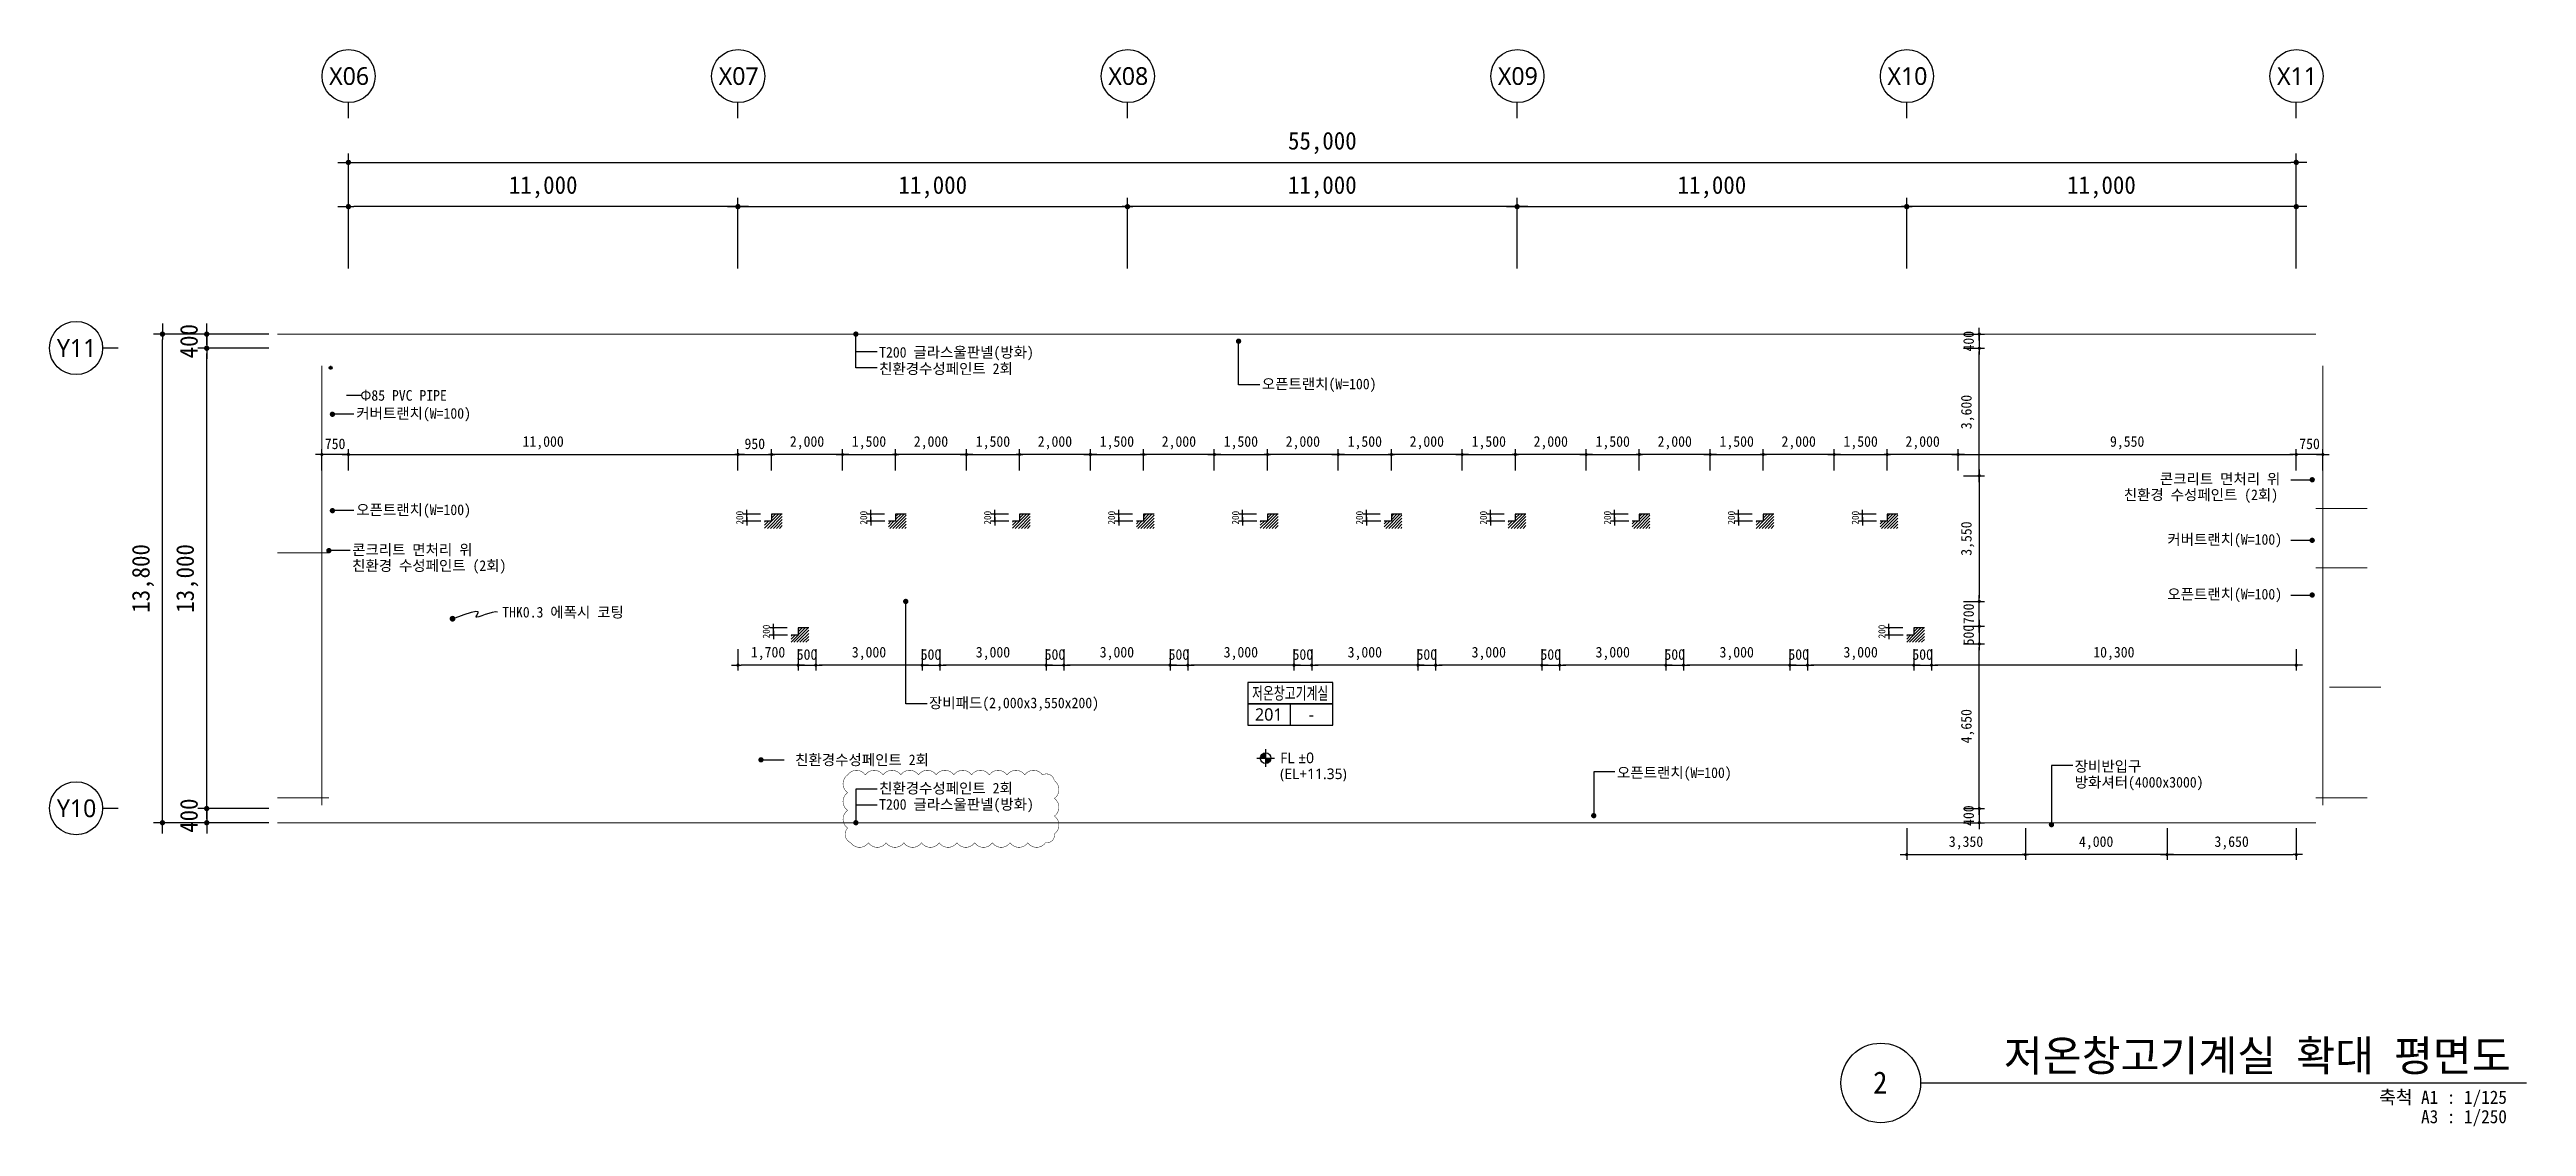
# Model space of a CAD drawing. Header units: inches. Extents: x 3675 to 732988, y -33059 to 70575.
# Drawn here: x 536925 to 606863, y 38714 to 69131 of the extents above; entities that cross this region are included whole.
import ezdxf
from ezdxf.enums import TextEntityAlignment as Align

# ---------------------------------------------------------------- set-up
doc = ezdxf.new("R2010")
doc.units = ezdxf.units.IN
doc.header["$MEASUREMENT"] = 0
doc.linetypes.add('CEN', pattern=[62, 60, -1, 0, -1])
doc.layers.get('0').update_dxf_attribs({"linetype": 'CONTINUOUS'})
for name, color, linetype, lineweight in [('A-AXIS-BUBL', 7, 'CONTINUOUS', 25), ('A-AXIS-LINE', 1, 'CEN', 15), ('A-DIMS', 7, 'CONTINUOUS', 25), ('A-MKXS-LEAD', 7, 'CONTINUOUS', 25), ('A-MKXS-TEXT1', 3, 'CONTINUOUS', 25), ('A-MKXX-NAME', 3, 'CONTINUOUS', 25), ('A-MKXX-SYMB', 7, 'CONTINUOUS', 25), ('A-XXXX-HATC', 8, 'CONTINUOUS', 18), ('A-XXXX-SYMB', 7, 'CONTINUOUS', 25), ('A-XXXX-TXT1', 3, 'CONTINUOUS', 25), ('A-XXXX-TXT2', 3, 'CONTINUOUS', 25), ('REV-202205', 20, 'CONTINUOUS', 25)]:
    doc.layers.add(name, color=color, linetype=linetype, lineweight=lineweight)
doc.styles.add('HY울릉도L', font='H2GTRE.TTF')
doc.styles.add('돋움', font='')
doc.styles.add('돋움체', font='')
doc.styles.add('맑은고딕', font='malgun.ttf')
doc.styles.get('돋움').set_extended_font_data('DotumChe')
doc.styles.get('돋움체').set_extended_font_data('DotumChe')
doc.dimstyles.new('CDIM', dxfattribs={"dimtxt": 2, "dimasz": 0.6, "dimexe": 1, "dimexo": 1, "dimgap": 1, "dimtad": 1, "dimdec": 0, "dimrnd": 0.5, "dimzin": 0, "dimdsep": 32, "dimlunit": 6, "dimtxsty": 'HY울릉도L', "dimblk1": '_CIDOT', "dimblk2": '_CIDOT', "dimsah": 1, "dimcen": 4.5, "dimclrd": 2, "dimclre": 2, "dimclrt": 7, "dimadec": 0, "dimazin": 0, "dimtfac": 1, "dimtdec": 0, "dimtix": 1, "dimtmove": 2, "dimatfit": 1, "dimldrblk": '_CIDOT', "dimfxl": 1, "dimtolj": 1, "dimtzin": 0, "dimlwd": -1, "dimarcsym": 0})

msp = doc.modelspace()

# ---------------------------------------------------------------- texts
at = {"layer": 'A-MKXS-TEXT1', "style": '돋움체'}
for s, p in [('T200 글라스울판넬(방화)', (560348.3, 60580.1)), ('친환경수성페인트 2회', (560348.3, 60116.9)), ('오픈트랜치(W=100)', (571154.1, 59685.6)), ('커버트랜치(W=100)', (545584.7, 58854.6)), ('친환경 수성페인트 (2회)', (595492.9, 56555.4)), ('콘크리트 면처리 위', (596512, 57004.5)), ('오픈트랜치(W=100)', (545584.7, 56132.2)), ('커버트랜치(W=100)', (596722.5, 55294.7)), ('콘크리트 면처리 위', (545468.3, 55003.2)), ('친환경 수성페인트 (2회)', (545468.3, 54554.1)), ('오픈트랜치(W=100)', (596722.5, 53748.9)), ('THK0.3 에폭시 코팅', (549706.5, 53239.5)), ('장비패드(2,000x3,550x200)', (561756.5, 50677.8)), ('장비반입구', (594106.5, 48887.2)), ('친환경수성페인트 2회', (560348.3, 48268.9)), ('오픈트랜치(W=100)', (581182.2, 48706.9)), ('방화셔터(4000x3000)', (594106.5, 48437.2)), ('T200 글라스울판넬(방화)', (560348.3, 47812.5))]:
    msp.add_text(s, height=300, dxfattribs=at).set_placement(p, align=Align.MIDDLE_LEFT)
at = {"layer": 'A-MKXX-NAME', "style": '맑은고딕', "width": 0.7}
msp.add_text('저온창고기계실', height=350, dxfattribs=at).set_placement((571955.3, 50950), align=Align.MIDDLE_CENTER)
at = {"layer": 'A-MKXX-NAME', "style": '맑은고딕'}
for s, p in [('201', (571351.5, 50350)), ('-', (572551.5, 50350))]:
    msp.add_text(s, height=350, dxfattribs=at).set_placement(p, align=Align.MIDDLE_CENTER)
at = {"layer": 'A-XXXX-TXT1', "style": '돋움체'}
msp.add_text('저온창고기계실 확대 평면도', height=875, dxfattribs=at).set_placement((606415.9, 40013.8), align=Align.BOTTOM_RIGHT)
msp.add_text('2', height=625, dxfattribs=at).set_placement((588617.8, 39956.4), align=Align.MIDDLE)
for s, p in [('축척 A1 : 1/125', (606310.5, 39727.7)), ('A3 : 1/250', (606310.5, 39180.5))]:
    msp.add_text(s, height=375, dxfattribs=at).set_placement(p, align=Align.TOP_RIGHT)
at = {"layer": 'A-XXXX-TXT2', "ltscale": 0.2, "style": '맑은고딕'}
for s, p in [('X06', (545383.8, 68380.9)), ('X07', (556383.8, 68380.9)), ('X08', (567383.8, 68380.9)), ('X09', (578383.8, 68380.9)), ('X10', (589383.8, 68380.9)), ('X11', (600383.8, 68380.9)), ('Y11', (537688.9, 60700.8)), ('Y10', (537688.9, 47700.8))]:
    msp.add_text(s, height=500, dxfattribs=at).set_placement(p, align=Align.MIDDLE_CENTER)
at = {"layer": 'A-XXXX-TXT2'}
for s, style, p in [('Φ85 PVC PIPE ', '돋움', (545699.8, 59362.3)), ('친환경수성페인트 2회', '돋움체', (557978.5, 49069.3)), ('FL %%P0', '맑은고딕', (571672.6, 49124.3)), ('(EL+11.35)', '맑은고딕', (571672.6, 48674.3))]:
    msp.add_text(s, height=300, dxfattribs=dict(at, style=style)).set_placement(p, align=Align.MIDDLE_LEFT)

# ---------------------------------------------------------------- blocks, each defined once
blk = doc.blocks.new('_CIDOT')
at = {"color": 0, "linetype": 'ByBlock'}
blk.add_line((2, 0), (-1, 0), dxfattribs=at)
at = {"color": 0, "linetype": 'ByBlock', "const_width": 0.5}
blk.add_lwpolyline([(-0.25, 0, 1), (0.25, 0, 1)], format="xyb", close=True, dxfattribs=at)
blk = doc.blocks.new('*D436')
at = {"layer": 'A-DIMS', "lineweight": -2, "transparency": 16777216}
for p, q in [((545363, 62943), (545363, 64943)), ((556363, 62943), (556363, 64943))]:
    blk.add_line(p, q, dxfattribs=at)
at = {"layer": 'A-DIMS', "transparency": 16777216}
blk.add_line((556213, 64693), (545513, 64693), dxfattribs=at)
at = {"layer": 'A-DIMS', "transparency": 16777216, "xscale": 150, "yscale": 150, "zscale": 150, "rotation": 180}
blk.add_blockref('_CIDOT', (545363, 64693), dxfattribs=at)
at = {"layer": 'A-DIMS', "transparency": 16777216, "xscale": 150, "yscale": 150, "zscale": 150}
blk.add_blockref('_CIDOT', (556363, 64693), dxfattribs=at)
at = {"layer": 'A-DIMS', "color": 3, "transparency": 16777216, "insert": (550863, 65241), "char_height": 500, "attachment_point": 5, "style": '돋움체'}
blk.add_mtext('\\A1;11,000', dxfattribs=at)
blk = doc.blocks.new('*D437')
at = {"layer": 'A-DIMS', "lineweight": -2, "transparency": 16777216}
for p, q in [((545363, 62943), (545363, 66193)), ((600363, 62943), (600363, 66193))]:
    blk.add_line(p, q, dxfattribs=at)
at = {"layer": 'A-DIMS', "transparency": 16777216}
blk.add_line((545513, 65943), (600213, 65943), dxfattribs=at)
at = {"layer": 'A-DIMS', "transparency": 16777216, "xscale": 150, "yscale": 150, "zscale": 150, "rotation": 180}
blk.add_blockref('_CIDOT', (545363, 65943), dxfattribs=at)
at = {"layer": 'A-DIMS', "transparency": 16777216, "xscale": 150, "yscale": 150, "zscale": 150}
blk.add_blockref('_CIDOT', (600363, 65943), dxfattribs=at)
at = {"layer": 'A-DIMS', "color": 3, "transparency": 16777216, "insert": (572863, 66491), "char_height": 500, "attachment_point": 5, "style": '돋움체'}
blk.add_mtext('\\A1;55,000', dxfattribs=at)
blk = doc.blocks.new('*D438')
at = {"layer": 'A-DIMS', "lineweight": -2, "transparency": 16777216}
for p, q in [((556363, 62943), (556363, 64943)), ((567363, 62943), (567363, 64943))]:
    blk.add_line(p, q, dxfattribs=at)
at = {"layer": 'A-DIMS', "transparency": 16777216}
blk.add_line((556513, 64693), (567213, 64693), dxfattribs=at)
at = {"layer": 'A-DIMS', "transparency": 16777216, "xscale": 150, "yscale": 150, "zscale": 150, "rotation": 180}
blk.add_blockref('_CIDOT', (556363, 64693), dxfattribs=at)
at = {"layer": 'A-DIMS', "transparency": 16777216, "xscale": 150, "yscale": 150, "zscale": 150}
blk.add_blockref('_CIDOT', (567363, 64693), dxfattribs=at)
at = {"layer": 'A-DIMS', "color": 3, "transparency": 16777216, "insert": (561863, 65241), "char_height": 500, "attachment_point": 5, "style": '돋움체'}
blk.add_mtext('\\A1;11,000', dxfattribs=at)
blk = doc.blocks.new('*D439')
at = {"layer": 'A-DIMS', "lineweight": -2, "transparency": 16777216}
for p, q in [((578363, 62943), (578363, 64943)), ((589363, 62943), (589363, 64943))]:
    blk.add_line(p, q, dxfattribs=at)
at = {"layer": 'A-DIMS', "transparency": 16777216}
blk.add_line((578513, 64693), (589213, 64693), dxfattribs=at)
at = {"layer": 'A-DIMS', "transparency": 16777216, "xscale": 150, "yscale": 150, "zscale": 150, "rotation": 180}
blk.add_blockref('_CIDOT', (578363, 64693), dxfattribs=at)
at = {"layer": 'A-DIMS', "transparency": 16777216, "xscale": 150, "yscale": 150, "zscale": 150}
blk.add_blockref('_CIDOT', (589363, 64693), dxfattribs=at)
at = {"layer": 'A-DIMS', "color": 3, "transparency": 16777216, "insert": (583863, 65241), "char_height": 500, "attachment_point": 5, "style": '돋움체'}
blk.add_mtext('\\A1;11,000', dxfattribs=at)
blk = doc.blocks.new('*D440')
at = {"layer": 'A-DIMS', "lineweight": -2, "transparency": 16777216}
for p, q in [((567363, 62943), (567363, 64943)), ((578363, 62943), (578363, 64943))]:
    blk.add_line(p, q, dxfattribs=at)
at = {"layer": 'A-DIMS', "transparency": 16777216}
blk.add_line((578213, 64693), (567513, 64693), dxfattribs=at)
at = {"layer": 'A-DIMS', "transparency": 16777216, "xscale": 150, "yscale": 150, "zscale": 150, "rotation": 180}
blk.add_blockref('_CIDOT', (567363, 64693), dxfattribs=at)
at = {"layer": 'A-DIMS', "transparency": 16777216, "xscale": 150, "yscale": 150, "zscale": 150}
blk.add_blockref('_CIDOT', (578363, 64693), dxfattribs=at)
at = {"layer": 'A-DIMS', "color": 3, "transparency": 16777216, "insert": (572863, 65241), "char_height": 500, "attachment_point": 5, "style": '돋움체'}
blk.add_mtext('\\A1;11,000', dxfattribs=at)
blk = doc.blocks.new('*D441')
at = {"layer": 'A-DIMS', "lineweight": -2, "transparency": 16777216}
for p, q in [((589363, 62943), (589363, 64943)), ((600363, 62943), (600363, 64943))]:
    blk.add_line(p, q, dxfattribs=at)
at = {"layer": 'A-DIMS', "transparency": 16777216}
blk.add_line((600213, 64693), (589513, 64693), dxfattribs=at)
at = {"layer": 'A-DIMS', "transparency": 16777216, "xscale": 150, "yscale": 150, "zscale": 150, "rotation": 180}
blk.add_blockref('_CIDOT', (589363, 64693), dxfattribs=at)
at = {"layer": 'A-DIMS', "transparency": 16777216, "xscale": 150, "yscale": 150, "zscale": 150}
blk.add_blockref('_CIDOT', (600363, 64693), dxfattribs=at)
at = {"layer": 'A-DIMS', "color": 3, "transparency": 16777216, "insert": (594863, 65241), "char_height": 500, "attachment_point": 5, "style": '돋움체'}
blk.add_mtext('\\A1;11,000', dxfattribs=at)
blk = doc.blocks.new('*D442')
at = {"layer": 'A-DIMS', "lineweight": -2, "transparency": 16777216}
for p, q in [((543113, 61093), (539863, 61093)), ((543113, 47293), (539863, 47293))]:
    blk.add_line(p, q, dxfattribs=at)
at = {"layer": 'A-DIMS', "transparency": 16777216}
blk.add_line((540113, 47443), (540113, 60943), dxfattribs=at)
at = {"layer": 'A-DIMS', "transparency": 16777216, "xscale": 150, "yscale": 150, "zscale": 150}
for p, rotation in [((540113, 61093), 90), ((540113, 47293), 270)]:
    blk.add_blockref('_CIDOT', p, dxfattribs=dict(at, rotation=rotation))
at = {"layer": 'A-DIMS', "color": 3, "transparency": 16777216, "insert": (539565, 54193), "char_height": 500, "attachment_point": 5, "rotation": 90, "style": '돋움체'}
blk.add_mtext('\\A1;13,800', dxfattribs=at)
blk = doc.blocks.new('*D443')
at = {"layer": 'A-DIMS', "lineweight": -2, "transparency": 16777216}
for p, q in [((543113, 60693), (541113, 60693)), ((543113, 47693), (541113, 47693))]:
    blk.add_line(p, q, dxfattribs=at)
at = {"layer": 'A-DIMS', "transparency": 16777216}
blk.add_line((541363, 47843), (541363, 60543), dxfattribs=at)
at = {"layer": 'A-DIMS', "transparency": 16777216, "xscale": 150, "yscale": 150, "zscale": 150}
for p, rotation in [((541363, 60693), 90), ((541363, 47693), 270)]:
    blk.add_blockref('_CIDOT', p, dxfattribs=dict(at, rotation=rotation))
at = {"layer": 'A-DIMS', "color": 3, "transparency": 16777216, "insert": (540815, 54193), "char_height": 500, "attachment_point": 5, "rotation": 90, "style": '돋움체'}
blk.add_mtext('\\A1;13,000', dxfattribs=at)
blk = doc.blocks.new('*D444')
at = {"layer": 'A-DIMS', "lineweight": -2, "transparency": 16777216}
for p, q in [((543113, 61093), (541113, 61093)), ((543113, 60693), (541113, 60693))]:
    blk.add_line(p, q, dxfattribs=at)
at = {"layer": 'A-DIMS', "transparency": 16777216}
for p, q in [((541363, 61243), (541363, 61393)), ((541363, 61093), (541363, 60693)), ((541363, 60543), (541363, 60393))]:
    blk.add_line(p, q, dxfattribs=at)
at = {"layer": 'A-DIMS', "transparency": 16777216, "xscale": 150, "yscale": 150, "zscale": 150}
for p, rotation in [((541363, 61093), 270), ((541363, 60693), 90)]:
    blk.add_blockref('_CIDOT', p, dxfattribs=dict(at, rotation=rotation))
at = {"layer": 'A-DIMS', "color": 3, "transparency": 16777216, "insert": (540862, 60893), "char_height": 500, "attachment_point": 5, "rotation": 90, "style": '돋움체'}
blk.add_mtext('\\A1;400', dxfattribs=at)
blk = doc.blocks.new('*D445')
at = {"layer": 'A-DIMS', "lineweight": -2, "transparency": 16777216}
for p, q in [((543113, 47693), (541113, 47693)), ((543113, 47293), (541113, 47293))]:
    blk.add_line(p, q, dxfattribs=at)
at = {"layer": 'A-DIMS', "transparency": 16777216}
for p, q in [((541363, 47843), (541363, 47993)), ((541363, 47693), (541363, 47293)), ((541363, 47143), (541363, 46993))]:
    blk.add_line(p, q, dxfattribs=at)
at = {"layer": 'A-DIMS', "transparency": 16777216, "xscale": 150, "yscale": 150, "zscale": 150}
for p, rotation in [((541363, 47693), 270), ((541363, 47293), 90)]:
    blk.add_blockref('_CIDOT', p, dxfattribs=dict(at, rotation=rotation))
at = {"layer": 'A-DIMS', "color": 3, "transparency": 16777216, "insert": (540862, 47493), "char_height": 500, "attachment_point": 5, "rotation": 90, "style": '돋움체'}
blk.add_mtext('\\A1;400', dxfattribs=at)
blk = doc.blocks.new('*D446')
at = {"layer": 'A-DIMS', "lineweight": -2, "transparency": 16777216}
for p, q in [((589363, 47143), (589363, 46243)), ((592713, 47143), (592713, 46243))]:
    blk.add_line(p, q, dxfattribs=at)
at = {"layer": 'A-DIMS', "transparency": 16777216}
blk.add_line((589453, 46393), (592623, 46393), dxfattribs=at)
at = {"layer": 'A-DIMS', "transparency": 16777216, "xscale": 90, "yscale": 90, "zscale": 90, "rotation": 180}
blk.add_blockref('_CIDOT', (589363, 46393), dxfattribs=at)
at = {"layer": 'A-DIMS', "transparency": 16777216, "xscale": 90, "yscale": 90, "zscale": 90}
blk.add_blockref('_CIDOT', (592713, 46393), dxfattribs=at)
at = {"layer": 'A-DIMS', "color": 3, "transparency": 16777216, "insert": (591038, 46722), "char_height": 300, "attachment_point": 5, "style": '돋움체'}
blk.add_mtext('\\A1;3,350', dxfattribs=at)
blk = doc.blocks.new('*D447')
at = {"layer": 'A-DIMS', "lineweight": -2, "transparency": 16777216}
for p, q in [((592713, 47143), (592713, 46243)), ((596713, 47143), (596713, 46243))]:
    blk.add_line(p, q, dxfattribs=at)
at = {"layer": 'A-DIMS', "transparency": 16777216}
blk.add_line((596623, 46393), (592803, 46393), dxfattribs=at)
at = {"layer": 'A-DIMS', "transparency": 16777216, "xscale": 90, "yscale": 90, "zscale": 90, "rotation": 180}
blk.add_blockref('_CIDOT', (592713, 46393), dxfattribs=at)
at = {"layer": 'A-DIMS', "transparency": 16777216, "xscale": 90, "yscale": 90, "zscale": 90}
blk.add_blockref('_CIDOT', (596713, 46393), dxfattribs=at)
at = {"layer": 'A-DIMS', "color": 3, "transparency": 16777216, "insert": (594713, 46722), "char_height": 300, "attachment_point": 5, "style": '돋움체'}
blk.add_mtext('\\A1;4,000', dxfattribs=at)
blk = doc.blocks.new('*D448')
at = {"layer": 'A-DIMS', "lineweight": -2, "transparency": 16777216}
for p, q in [((596713, 47143), (596713, 46243)), ((600363, 47143), (600363, 46243))]:
    blk.add_line(p, q, dxfattribs=at)
at = {"layer": 'A-DIMS', "transparency": 16777216}
blk.add_line((596803, 46393), (600273, 46393), dxfattribs=at)
at = {"layer": 'A-DIMS', "transparency": 16777216, "xscale": 90, "yscale": 90, "zscale": 90, "rotation": 180}
blk.add_blockref('_CIDOT', (596713, 46393), dxfattribs=at)
at = {"layer": 'A-DIMS', "transparency": 16777216, "xscale": 90, "yscale": 90, "zscale": 90}
blk.add_blockref('_CIDOT', (600363, 46393), dxfattribs=at)
at = {"layer": 'A-DIMS', "color": 3, "transparency": 16777216, "insert": (598538, 46722), "char_height": 300, "attachment_point": 5, "style": '돋움체'}
blk.add_mtext('\\A1;3,650', dxfattribs=at)
blk = doc.blocks.new('*D780')
at = {"layer": 'A-DIMS', "lineweight": -2, "transparency": 16777216}
for p, q in [((556363, 57243), (556363, 57843)), ((557313, 57243), (557313, 57843))]:
    blk.add_line(p, q, dxfattribs=at)
at = {"layer": 'A-DIMS', "transparency": 16777216}
blk.add_line((556453, 57693), (557223, 57693), dxfattribs=at)
at = {"layer": 'A-DIMS', "transparency": 16777216, "xscale": 90, "yscale": 90, "zscale": 90, "rotation": 180}
blk.add_blockref('_CIDOT', (556363, 57693), dxfattribs=at)
at = {"layer": 'A-DIMS', "transparency": 16777216, "xscale": 90, "yscale": 90, "zscale": 90}
blk.add_blockref('_CIDOT', (557313, 57693), dxfattribs=at)
at = {"layer": 'A-DIMS', "color": 3, "transparency": 16777216, "insert": (556838, 57993), "char_height": 300, "attachment_point": 5, "style": '돋움체'}
blk.add_mtext('\\A1;950', dxfattribs=at)
blk = doc.blocks.new('*D781')
at = {"layer": 'A-DIMS', "lineweight": -2, "transparency": 16777216}
for p, q in [((557313, 57243), (557313, 57843)), ((559313, 57243), (559313, 57843))]:
    blk.add_line(p, q, dxfattribs=at)
at = {"layer": 'A-DIMS', "transparency": 16777216}
blk.add_line((559223, 57693), (557403, 57693), dxfattribs=at)
at = {"layer": 'A-DIMS', "transparency": 16777216, "xscale": 90, "yscale": 90, "zscale": 90, "rotation": 180}
blk.add_blockref('_CIDOT', (557313, 57693), dxfattribs=at)
at = {"layer": 'A-DIMS', "transparency": 16777216, "xscale": 90, "yscale": 90, "zscale": 90}
blk.add_blockref('_CIDOT', (559313, 57693), dxfattribs=at)
at = {"layer": 'A-DIMS', "color": 3, "transparency": 16777216, "insert": (558313, 58022), "char_height": 300, "attachment_point": 5, "style": '돋움체'}
blk.add_mtext('\\A1;2,000', dxfattribs=at)
blk = doc.blocks.new('*D782')
at = {"layer": 'A-DIMS', "lineweight": -2, "transparency": 16777216}
for p, q in [((559313, 57243), (559313, 57843)), ((560813, 57243), (560813, 57843))]:
    blk.add_line(p, q, dxfattribs=at)
at = {"layer": 'A-DIMS', "transparency": 16777216}
blk.add_line((559403, 57693), (560723, 57693), dxfattribs=at)
at = {"layer": 'A-DIMS', "transparency": 16777216, "xscale": 90, "yscale": 90, "zscale": 90, "rotation": 180}
blk.add_blockref('_CIDOT', (559313, 57693), dxfattribs=at)
at = {"layer": 'A-DIMS', "transparency": 16777216, "xscale": 90, "yscale": 90, "zscale": 90}
blk.add_blockref('_CIDOT', (560813, 57693), dxfattribs=at)
at = {"layer": 'A-DIMS', "color": 3, "transparency": 16777216, "insert": (560063, 58022), "char_height": 300, "attachment_point": 5, "style": '돋움체'}
blk.add_mtext('\\A1;1,500', dxfattribs=at)
blk = doc.blocks.new('*D783')
at = {"layer": 'A-DIMS', "lineweight": -2, "transparency": 16777216}
for p, q in [((560813, 57243), (560813, 57843)), ((562813, 57243), (562813, 57843))]:
    blk.add_line(p, q, dxfattribs=at)
at = {"layer": 'A-DIMS', "transparency": 16777216}
blk.add_line((562723, 57693), (560903, 57693), dxfattribs=at)
at = {"layer": 'A-DIMS', "transparency": 16777216, "xscale": 90, "yscale": 90, "zscale": 90, "rotation": 180}
blk.add_blockref('_CIDOT', (560813, 57693), dxfattribs=at)
at = {"layer": 'A-DIMS', "transparency": 16777216, "xscale": 90, "yscale": 90, "zscale": 90}
blk.add_blockref('_CIDOT', (562813, 57693), dxfattribs=at)
at = {"layer": 'A-DIMS', "color": 3, "transparency": 16777216, "insert": (561813, 58022), "char_height": 300, "attachment_point": 5, "style": '돋움체'}
blk.add_mtext('\\A1;2,000', dxfattribs=at)
blk = doc.blocks.new('*D784')
at = {"layer": 'A-DIMS', "lineweight": -2, "transparency": 16777216}
for p, q in [((562813, 57243), (562813, 57843)), ((564313, 57243), (564313, 57843))]:
    blk.add_line(p, q, dxfattribs=at)
at = {"layer": 'A-DIMS', "transparency": 16777216}
blk.add_line((562903, 57693), (564223, 57693), dxfattribs=at)
at = {"layer": 'A-DIMS', "transparency": 16777216, "xscale": 90, "yscale": 90, "zscale": 90, "rotation": 180}
blk.add_blockref('_CIDOT', (562813, 57693), dxfattribs=at)
at = {"layer": 'A-DIMS', "transparency": 16777216, "xscale": 90, "yscale": 90, "zscale": 90}
blk.add_blockref('_CIDOT', (564313, 57693), dxfattribs=at)
at = {"layer": 'A-DIMS', "color": 3, "transparency": 16777216, "insert": (563563, 58022), "char_height": 300, "attachment_point": 5, "style": '돋움체'}
blk.add_mtext('\\A1;1,500', dxfattribs=at)
blk = doc.blocks.new('*D785')
at = {"layer": 'A-DIMS', "lineweight": -2, "transparency": 16777216}
for p, q in [((564313, 57243), (564313, 57843)), ((566313, 57243), (566313, 57843))]:
    blk.add_line(p, q, dxfattribs=at)
at = {"layer": 'A-DIMS', "transparency": 16777216}
blk.add_line((566223, 57693), (564403, 57693), dxfattribs=at)
at = {"layer": 'A-DIMS', "transparency": 16777216, "xscale": 90, "yscale": 90, "zscale": 90, "rotation": 180}
blk.add_blockref('_CIDOT', (564313, 57693), dxfattribs=at)
at = {"layer": 'A-DIMS', "transparency": 16777216, "xscale": 90, "yscale": 90, "zscale": 90}
blk.add_blockref('_CIDOT', (566313, 57693), dxfattribs=at)
at = {"layer": 'A-DIMS', "color": 3, "transparency": 16777216, "insert": (565313, 58022), "char_height": 300, "attachment_point": 5, "style": '돋움체'}
blk.add_mtext('\\A1;2,000', dxfattribs=at)
blk = doc.blocks.new('*D786')
at = {"layer": 'A-DIMS', "lineweight": -2, "transparency": 16777216}
for p, q in [((590813, 57243), (590813, 57843)), ((600363, 57243), (600363, 57843))]:
    blk.add_line(p, q, dxfattribs=at)
at = {"layer": 'A-DIMS', "transparency": 16777216}
blk.add_line((590903, 57693), (600273, 57693), dxfattribs=at)
at = {"layer": 'A-DIMS', "transparency": 16777216, "xscale": 90, "yscale": 90, "zscale": 90, "rotation": 180}
blk.add_blockref('_CIDOT', (590813, 57693), dxfattribs=at)
at = {"layer": 'A-DIMS', "transparency": 16777216, "xscale": 90, "yscale": 90, "zscale": 90}
blk.add_blockref('_CIDOT', (600363, 57693), dxfattribs=at)
at = {"layer": 'A-DIMS', "color": 3, "transparency": 16777216, "insert": (595588, 58022), "char_height": 300, "attachment_point": 5, "style": '돋움체'}
blk.add_mtext('\\A1;9,550', dxfattribs=at)
blk = doc.blocks.new('*D787')
at = {"layer": 'A-DIMS', "transparency": 16777216}
for p, q in [((600273, 57693), (600183, 57693)), ((601113, 57693), (600363, 57693)), ((601203, 57693), (601293, 57693))]:
    blk.add_line(p, q, dxfattribs=at)
at = {"layer": 'A-DIMS', "lineweight": -2, "transparency": 16777216}
for p, q in [((600363, 57243), (600363, 57843)), ((601113, 57243), (601113, 57843))]:
    blk.add_line(p, q, dxfattribs=at)
at = {"layer": 'A-DIMS', "transparency": 16777216, "xscale": 90, "yscale": 90, "zscale": 90}
blk.add_blockref('_CIDOT', (600363, 57693), dxfattribs=at)
at = {"layer": 'A-DIMS', "transparency": 16777216, "xscale": 90, "yscale": 90, "zscale": 90, "rotation": 180}
blk.add_blockref('_CIDOT', (601113, 57693), dxfattribs=at)
at = {"layer": 'A-DIMS', "color": 3, "transparency": 16777216, "insert": (600738, 57993), "char_height": 300, "attachment_point": 5, "style": '돋움체'}
blk.add_mtext('\\A1;750', dxfattribs=at)
blk = doc.blocks.new('*D788')
at = {"layer": 'A-DIMS', "lineweight": -2, "transparency": 16777216}
for p, q in [((545363, 57243), (545363, 57843)), ((556363, 57243), (556363, 57843))]:
    blk.add_line(p, q, dxfattribs=at)
at = {"layer": 'A-DIMS', "transparency": 16777216}
blk.add_line((545453, 57693), (556273, 57693), dxfattribs=at)
at = {"layer": 'A-DIMS', "transparency": 16777216, "xscale": 90, "yscale": 90, "zscale": 90, "rotation": 180}
blk.add_blockref('_CIDOT', (545363, 57693), dxfattribs=at)
at = {"layer": 'A-DIMS', "transparency": 16777216, "xscale": 90, "yscale": 90, "zscale": 90}
blk.add_blockref('_CIDOT', (556363, 57693), dxfattribs=at)
at = {"layer": 'A-DIMS', "color": 3, "transparency": 16777216, "insert": (550863, 58022), "char_height": 300, "attachment_point": 5, "style": '돋움체'}
blk.add_mtext('\\A1;11,000', dxfattribs=at)
blk = doc.blocks.new('*D789')
at = {"layer": 'A-DIMS', "transparency": 16777216}
for p, q in [((544523, 57693), (544433, 57693)), ((545363, 57693), (544613, 57693)), ((545453, 57693), (545543, 57693))]:
    blk.add_line(p, q, dxfattribs=at)
at = {"layer": 'A-DIMS', "lineweight": -2, "transparency": 16777216}
for p, q in [((544613, 57243), (544613, 57843)), ((545363, 57243), (545363, 57843))]:
    blk.add_line(p, q, dxfattribs=at)
at = {"layer": 'A-DIMS', "transparency": 16777216, "xscale": 90, "yscale": 90, "zscale": 90}
blk.add_blockref('_CIDOT', (544613, 57693), dxfattribs=at)
at = {"layer": 'A-DIMS', "transparency": 16777216, "xscale": 90, "yscale": 90, "zscale": 90, "rotation": 180}
blk.add_blockref('_CIDOT', (545363, 57693), dxfattribs=at)
at = {"layer": 'A-DIMS', "color": 3, "transparency": 16777216, "insert": (544988, 57993), "char_height": 300, "attachment_point": 5, "style": '돋움체'}
blk.add_mtext('\\A1;750', dxfattribs=at)
blk = doc.blocks.new('*D790')
at = {"layer": 'A-DIMS', "lineweight": -2, "transparency": 16777216}
for p, q in [((588500, 56007), (588013, 56007)), ((588513, 55807), (588013, 55807))]:
    blk.add_line(p, q, dxfattribs=at)
at = {"layer": 'A-DIMS', "transparency": 16777216}
for p, q in [((588113, 56067), (588113, 56127)), ((588113, 55807), (588113, 56007)), ((588113, 55747), (588113, 55687))]:
    blk.add_line(p, q, dxfattribs=at)
at = {"layer": 'A-DIMS', "transparency": 16777216, "xscale": 60, "yscale": 60, "zscale": 60}
for p, rotation in [((588113, 56007), 270), ((588113, 55807), 90)]:
    blk.add_blockref('_CIDOT', p, dxfattribs=dict(at, rotation=rotation))
at = {"layer": 'A-DIMS', "color": 3, "transparency": 16777216, "insert": (587913, 55907), "char_height": 200, "attachment_point": 5, "rotation": 90, "style": '돋움체'}
blk.add_mtext('\\A1;200', dxfattribs=at)
blk = doc.blocks.new('*D751')
at = {"layer": 'A-DIMS', "lineweight": -2, "transparency": 16777216}
for p, q in [((585000, 56007), (584513, 56007)), ((585013, 55807), (584513, 55807))]:
    blk.add_line(p, q, dxfattribs=at)
at = {"layer": 'A-DIMS', "transparency": 16777216}
for p, q in [((584613, 56067), (584613, 56127)), ((584613, 55807), (584613, 56007)), ((584613, 55747), (584613, 55687))]:
    blk.add_line(p, q, dxfattribs=at)
at = {"layer": 'A-DIMS', "transparency": 16777216, "xscale": 60, "yscale": 60, "zscale": 60}
for p, rotation in [((584613, 56007), 270), ((584613, 55807), 90)]:
    blk.add_blockref('_CIDOT', p, dxfattribs=dict(at, rotation=rotation))
at = {"layer": 'A-DIMS', "color": 3, "transparency": 16777216, "insert": (584413, 55907), "char_height": 200, "attachment_point": 5, "rotation": 90, "style": '돋움체'}
blk.add_mtext('\\A1;200', dxfattribs=at)
blk = doc.blocks.new('*D752')
at = {"layer": 'A-DIMS', "lineweight": -2, "transparency": 16777216}
for p, q in [((581500, 56007), (581013, 56007)), ((581513, 55807), (581013, 55807))]:
    blk.add_line(p, q, dxfattribs=at)
at = {"layer": 'A-DIMS', "transparency": 16777216}
for p, q in [((581113, 56067), (581113, 56127)), ((581113, 55807), (581113, 56007)), ((581113, 55747), (581113, 55687))]:
    blk.add_line(p, q, dxfattribs=at)
at = {"layer": 'A-DIMS', "transparency": 16777216, "xscale": 60, "yscale": 60, "zscale": 60}
for p, rotation in [((581113, 56007), 270), ((581113, 55807), 90)]:
    blk.add_blockref('_CIDOT', p, dxfattribs=dict(at, rotation=rotation))
at = {"layer": 'A-DIMS', "color": 3, "transparency": 16777216, "insert": (580913, 55907), "char_height": 200, "attachment_point": 5, "rotation": 90, "style": '돋움체'}
blk.add_mtext('\\A1;200', dxfattribs=at)
blk = doc.blocks.new('*D753')
at = {"layer": 'A-DIMS', "lineweight": -2, "transparency": 16777216}
for p, q in [((578000, 56007), (577513, 56007)), ((578013, 55807), (577513, 55807))]:
    blk.add_line(p, q, dxfattribs=at)
at = {"layer": 'A-DIMS', "transparency": 16777216}
for p, q in [((577613, 56067), (577613, 56127)), ((577613, 55807), (577613, 56007)), ((577613, 55747), (577613, 55687))]:
    blk.add_line(p, q, dxfattribs=at)
at = {"layer": 'A-DIMS', "transparency": 16777216, "xscale": 60, "yscale": 60, "zscale": 60}
for p, rotation in [((577613, 56007), 270), ((577613, 55807), 90)]:
    blk.add_blockref('_CIDOT', p, dxfattribs=dict(at, rotation=rotation))
at = {"layer": 'A-DIMS', "color": 3, "transparency": 16777216, "insert": (577413, 55907), "char_height": 200, "attachment_point": 5, "rotation": 90, "style": '돋움체'}
blk.add_mtext('\\A1;200', dxfattribs=at)
blk = doc.blocks.new('*D754')
at = {"layer": 'A-DIMS', "lineweight": -2, "transparency": 16777216}
for p, q in [((574500, 56007), (574013, 56007)), ((574513, 55807), (574013, 55807))]:
    blk.add_line(p, q, dxfattribs=at)
at = {"layer": 'A-DIMS', "transparency": 16777216}
for p, q in [((574113, 56067), (574113, 56127)), ((574113, 55807), (574113, 56007)), ((574113, 55747), (574113, 55687))]:
    blk.add_line(p, q, dxfattribs=at)
at = {"layer": 'A-DIMS', "transparency": 16777216, "xscale": 60, "yscale": 60, "zscale": 60}
for p, rotation in [((574113, 56007), 270), ((574113, 55807), 90)]:
    blk.add_blockref('_CIDOT', p, dxfattribs=dict(at, rotation=rotation))
at = {"layer": 'A-DIMS', "color": 3, "transparency": 16777216, "insert": (573913, 55907), "char_height": 200, "attachment_point": 5, "rotation": 90, "style": '돋움체'}
blk.add_mtext('\\A1;200', dxfattribs=at)
blk = doc.blocks.new('*D755')
at = {"layer": 'A-DIMS', "lineweight": -2, "transparency": 16777216}
for p, q in [((571000, 56007), (570513, 56007)), ((571013, 55807), (570513, 55807))]:
    blk.add_line(p, q, dxfattribs=at)
at = {"layer": 'A-DIMS', "transparency": 16777216}
for p, q in [((570613, 56067), (570613, 56127)), ((570613, 55807), (570613, 56007)), ((570613, 55747), (570613, 55687))]:
    blk.add_line(p, q, dxfattribs=at)
at = {"layer": 'A-DIMS', "transparency": 16777216, "xscale": 60, "yscale": 60, "zscale": 60}
for p, rotation in [((570613, 56007), 270), ((570613, 55807), 90)]:
    blk.add_blockref('_CIDOT', p, dxfattribs=dict(at, rotation=rotation))
at = {"layer": 'A-DIMS', "color": 3, "transparency": 16777216, "insert": (570413, 55907), "char_height": 200, "attachment_point": 5, "rotation": 90, "style": '돋움체'}
blk.add_mtext('\\A1;200', dxfattribs=at)
blk = doc.blocks.new('*D756')
at = {"layer": 'A-DIMS', "lineweight": -2, "transparency": 16777216}
for p, q in [((567500, 56007), (567013, 56007)), ((567513, 55807), (567013, 55807))]:
    blk.add_line(p, q, dxfattribs=at)
at = {"layer": 'A-DIMS', "transparency": 16777216}
for p, q in [((567113, 56067), (567113, 56127)), ((567113, 55807), (567113, 56007)), ((567113, 55747), (567113, 55687))]:
    blk.add_line(p, q, dxfattribs=at)
at = {"layer": 'A-DIMS', "transparency": 16777216, "xscale": 60, "yscale": 60, "zscale": 60}
for p, rotation in [((567113, 56007), 270), ((567113, 55807), 90)]:
    blk.add_blockref('_CIDOT', p, dxfattribs=dict(at, rotation=rotation))
at = {"layer": 'A-DIMS', "color": 3, "transparency": 16777216, "insert": (566913, 55907), "char_height": 200, "attachment_point": 5, "rotation": 90, "style": '돋움체'}
blk.add_mtext('\\A1;200', dxfattribs=at)
blk = doc.blocks.new('*D757')
at = {"layer": 'A-DIMS', "lineweight": -2, "transparency": 16777216}
for p, q in [((564000, 56007), (563513, 56007)), ((564013, 55807), (563513, 55807))]:
    blk.add_line(p, q, dxfattribs=at)
at = {"layer": 'A-DIMS', "transparency": 16777216}
for p, q in [((563613, 56067), (563613, 56127)), ((563613, 55807), (563613, 56007)), ((563613, 55747), (563613, 55687))]:
    blk.add_line(p, q, dxfattribs=at)
at = {"layer": 'A-DIMS', "transparency": 16777216, "xscale": 60, "yscale": 60, "zscale": 60}
for p, rotation in [((563613, 56007), 270), ((563613, 55807), 90)]:
    blk.add_blockref('_CIDOT', p, dxfattribs=dict(at, rotation=rotation))
at = {"layer": 'A-DIMS', "color": 3, "transparency": 16777216, "insert": (563413, 55907), "char_height": 200, "attachment_point": 5, "rotation": 90, "style": '돋움체'}
blk.add_mtext('\\A1;200', dxfattribs=at)
blk = doc.blocks.new('*D758')
at = {"layer": 'A-DIMS', "lineweight": -2, "transparency": 16777216}
for p, q in [((560500, 56007), (560013, 56007)), ((560513, 55807), (560013, 55807))]:
    blk.add_line(p, q, dxfattribs=at)
at = {"layer": 'A-DIMS', "transparency": 16777216}
for p, q in [((560113, 56067), (560113, 56127)), ((560113, 55807), (560113, 56007)), ((560113, 55747), (560113, 55687))]:
    blk.add_line(p, q, dxfattribs=at)
at = {"layer": 'A-DIMS', "transparency": 16777216, "xscale": 60, "yscale": 60, "zscale": 60}
for p, rotation in [((560113, 56007), 270), ((560113, 55807), 90)]:
    blk.add_blockref('_CIDOT', p, dxfattribs=dict(at, rotation=rotation))
at = {"layer": 'A-DIMS', "color": 3, "transparency": 16777216, "insert": (559913, 55907), "char_height": 200, "attachment_point": 5, "rotation": 90, "style": '돋움체'}
blk.add_mtext('\\A1;200', dxfattribs=at)
blk = doc.blocks.new('*D737')
at = {"layer": 'A-DIMS', "lineweight": -2, "transparency": 16777216}
for p, q in [((557000, 56007), (556513, 56007)), ((557013, 55807), (556513, 55807))]:
    blk.add_line(p, q, dxfattribs=at)
at = {"layer": 'A-DIMS', "transparency": 16777216}
for p, q in [((556613, 56067), (556613, 56127)), ((556613, 55807), (556613, 56007)), ((556613, 55747), (556613, 55687))]:
    blk.add_line(p, q, dxfattribs=at)
at = {"layer": 'A-DIMS', "transparency": 16777216, "xscale": 60, "yscale": 60, "zscale": 60}
for p, rotation in [((556613, 56007), 270), ((556613, 55807), 90)]:
    blk.add_blockref('_CIDOT', p, dxfattribs=dict(at, rotation=rotation))
at = {"layer": 'A-DIMS', "color": 3, "transparency": 16777216, "insert": (556413, 55907), "char_height": 200, "attachment_point": 5, "rotation": 90, "style": '돋움체'}
blk.add_mtext('\\A1;200', dxfattribs=at)
blk = doc.blocks.new('*D748')
at = {"layer": 'A-DIMS', "lineweight": -2, "transparency": 16777216}
for p, q in [((590963, 60693), (591563, 60693)), ((590963, 57093), (591563, 57093))]:
    blk.add_line(p, q, dxfattribs=at)
at = {"layer": 'A-DIMS', "transparency": 16777216}
blk.add_line((591413, 57183), (591413, 60603), dxfattribs=at)
at = {"layer": 'A-DIMS', "transparency": 16777216, "xscale": 90, "yscale": 90, "zscale": 90}
for p, rotation in [((591413, 60693), 90), ((591413, 57093), 270)]:
    blk.add_blockref('_CIDOT', p, dxfattribs=dict(at, rotation=rotation))
at = {"layer": 'A-DIMS', "color": 3, "transparency": 16777216, "insert": (591084, 58893), "char_height": 300, "attachment_point": 5, "rotation": 90, "style": '돋움체'}
blk.add_mtext('\\A1;3,600', dxfattribs=at)
blk = doc.blocks.new('*D749')
at = {"layer": 'A-DIMS', "lineweight": -2, "transparency": 16777216}
for p, q in [((557750, 52793), (557263, 52793)), ((557763, 52593), (557263, 52593))]:
    blk.add_line(p, q, dxfattribs=at)
at = {"layer": 'A-DIMS', "transparency": 16777216}
for p, q in [((557363, 52853), (557363, 52913)), ((557363, 52593), (557363, 52793)), ((557363, 52533), (557363, 52473))]:
    blk.add_line(p, q, dxfattribs=at)
at = {"layer": 'A-DIMS', "transparency": 16777216, "xscale": 60, "yscale": 60, "zscale": 60}
for p, rotation in [((557363, 52793), 270), ((557363, 52593), 90)]:
    blk.add_blockref('_CIDOT', p, dxfattribs=dict(at, rotation=rotation))
at = {"layer": 'A-DIMS', "color": 3, "transparency": 16777216, "insert": (557163, 52693), "char_height": 200, "attachment_point": 5, "rotation": 90, "style": '돋움체'}
blk.add_mtext('\\A1;200', dxfattribs=at)
blk = doc.blocks.new('*D750')
at = {"layer": 'A-DIMS', "lineweight": -2, "transparency": 16777216}
for p, q in [((589250, 52793), (588763, 52793)), ((589263, 52593), (588763, 52593))]:
    blk.add_line(p, q, dxfattribs=at)
at = {"layer": 'A-DIMS', "transparency": 16777216}
for p, q in [((588863, 52853), (588863, 52913)), ((588863, 52593), (588863, 52793)), ((588863, 52533), (588863, 52473))]:
    blk.add_line(p, q, dxfattribs=at)
at = {"layer": 'A-DIMS', "transparency": 16777216, "xscale": 60, "yscale": 60, "zscale": 60}
for p, rotation in [((588863, 52793), 270), ((588863, 52593), 90)]:
    blk.add_blockref('_CIDOT', p, dxfattribs=dict(at, rotation=rotation))
at = {"layer": 'A-DIMS', "color": 3, "transparency": 16777216, "insert": (588663, 52693), "char_height": 200, "attachment_point": 5, "rotation": 90, "style": '돋움체'}
blk.add_mtext('\\A1;200', dxfattribs=at)
blk = doc.blocks.new('*D759')
at = {"layer": 'A-DIMS', "lineweight": -2, "transparency": 16777216}
for p, q in [((590963, 57093), (591563, 57093)), ((590963, 53543), (591563, 53543))]:
    blk.add_line(p, q, dxfattribs=at)
at = {"layer": 'A-DIMS', "transparency": 16777216}
blk.add_line((591413, 57003), (591413, 53633), dxfattribs=at)
at = {"layer": 'A-DIMS', "transparency": 16777216, "xscale": 90, "yscale": 90, "zscale": 90}
for p, rotation in [((591413, 57093), 90), ((591413, 53543), 270)]:
    blk.add_blockref('_CIDOT', p, dxfattribs=dict(at, rotation=rotation))
at = {"layer": 'A-DIMS', "color": 3, "transparency": 16777216, "insert": (591084, 55318), "char_height": 300, "attachment_point": 5, "rotation": 90, "style": '돋움체'}
blk.add_mtext('\\A1;3,550', dxfattribs=at)
blk = doc.blocks.new('*D760')
at = {"layer": 'A-DIMS', "lineweight": -2, "transparency": 16777216}
for p, q in [((590963, 53543), (591563, 53543)), ((590963, 52843), (591563, 52843))]:
    blk.add_line(p, q, dxfattribs=at)
at = {"layer": 'A-DIMS', "transparency": 16777216}
for p, q in [((591413, 53633), (591413, 53723)), ((591413, 52843), (591413, 53543)), ((591413, 52753), (591413, 52663))]:
    blk.add_line(p, q, dxfattribs=at)
at = {"layer": 'A-DIMS', "transparency": 16777216, "xscale": 90, "yscale": 90, "zscale": 90}
for p, rotation in [((591413, 53543), 270), ((591413, 52843), 90)]:
    blk.add_blockref('_CIDOT', p, dxfattribs=dict(at, rotation=rotation))
at = {"layer": 'A-DIMS', "color": 3, "transparency": 16777216, "insert": (591112, 53193), "char_height": 300, "attachment_point": 5, "rotation": 90, "style": '돋움체'}
blk.add_mtext('\\A1;700', dxfattribs=at)
blk = doc.blocks.new('*D761')
at = {"layer": 'A-DIMS', "lineweight": -2, "transparency": 16777216}
for p, q in [((590963, 52843), (591563, 52843)), ((590963, 52343), (591563, 52343))]:
    blk.add_line(p, q, dxfattribs=at)
at = {"layer": 'A-DIMS', "transparency": 16777216}
for p, q in [((591413, 52933), (591413, 53023)), ((591413, 52843), (591413, 52343)), ((591413, 52253), (591413, 52163))]:
    blk.add_line(p, q, dxfattribs=at)
at = {"layer": 'A-DIMS', "transparency": 16777216, "xscale": 90, "yscale": 90, "zscale": 90}
for p, rotation in [((591413, 52843), 270), ((591413, 52343), 90)]:
    blk.add_blockref('_CIDOT', p, dxfattribs=dict(at, rotation=rotation))
at = {"layer": 'A-DIMS', "color": 3, "transparency": 16777216, "insert": (591112, 52593), "char_height": 300, "attachment_point": 5, "rotation": 90, "style": '돋움체'}
blk.add_mtext('\\A1;500', dxfattribs=at)
blk = doc.blocks.new('*D762')
at = {"layer": 'A-DIMS', "lineweight": -2, "transparency": 16777216}
for p, q in [((590963, 52343), (591563, 52343)), ((590963, 47693), (591563, 47693))]:
    blk.add_line(p, q, dxfattribs=at)
at = {"layer": 'A-DIMS', "transparency": 16777216}
blk.add_line((591413, 47783), (591413, 52253), dxfattribs=at)
at = {"layer": 'A-DIMS', "transparency": 16777216, "xscale": 90, "yscale": 90, "zscale": 90}
for p, rotation in [((591413, 52343), 90), ((591413, 47693), 270)]:
    blk.add_blockref('_CIDOT', p, dxfattribs=dict(at, rotation=rotation))
at = {"layer": 'A-DIMS', "color": 3, "transparency": 16777216, "insert": (591084, 50018), "char_height": 300, "attachment_point": 5, "rotation": 90, "style": '돋움체'}
blk.add_mtext('\\A1;4,650', dxfattribs=at)
blk = doc.blocks.new('*D763')
at = {"layer": 'A-DIMS', "lineweight": -2, "transparency": 16777216}
for p, q in [((566313, 57243), (566313, 57843)), ((567813, 57243), (567813, 57843))]:
    blk.add_line(p, q, dxfattribs=at)
at = {"layer": 'A-DIMS', "transparency": 16777216}
blk.add_line((566403, 57693), (567723, 57693), dxfattribs=at)
at = {"layer": 'A-DIMS', "transparency": 16777216, "xscale": 90, "yscale": 90, "zscale": 90, "rotation": 180}
blk.add_blockref('_CIDOT', (566313, 57693), dxfattribs=at)
at = {"layer": 'A-DIMS', "transparency": 16777216, "xscale": 90, "yscale": 90, "zscale": 90}
blk.add_blockref('_CIDOT', (567813, 57693), dxfattribs=at)
at = {"layer": 'A-DIMS', "color": 3, "transparency": 16777216, "insert": (567063, 58022), "char_height": 300, "attachment_point": 5, "style": '돋움체'}
blk.add_mtext('\\A1;1,500', dxfattribs=at)
blk = doc.blocks.new('*D764')
at = {"layer": 'A-DIMS', "lineweight": -2, "transparency": 16777216}
for p, q in [((567813, 57243), (567813, 57843)), ((569813, 57243), (569813, 57843))]:
    blk.add_line(p, q, dxfattribs=at)
at = {"layer": 'A-DIMS', "transparency": 16777216}
blk.add_line((569723, 57693), (567903, 57693), dxfattribs=at)
at = {"layer": 'A-DIMS', "transparency": 16777216, "xscale": 90, "yscale": 90, "zscale": 90, "rotation": 180}
blk.add_blockref('_CIDOT', (567813, 57693), dxfattribs=at)
at = {"layer": 'A-DIMS', "transparency": 16777216, "xscale": 90, "yscale": 90, "zscale": 90}
blk.add_blockref('_CIDOT', (569813, 57693), dxfattribs=at)
at = {"layer": 'A-DIMS', "color": 3, "transparency": 16777216, "insert": (568813, 58022), "char_height": 300, "attachment_point": 5, "style": '돋움체'}
blk.add_mtext('\\A1;2,000', dxfattribs=at)
blk = doc.blocks.new('*D765')
at = {"layer": 'A-DIMS', "lineweight": -2, "transparency": 16777216}
for p, q in [((569813, 57243), (569813, 57843)), ((571313, 57243), (571313, 57843))]:
    blk.add_line(p, q, dxfattribs=at)
at = {"layer": 'A-DIMS', "transparency": 16777216}
blk.add_line((569903, 57693), (571223, 57693), dxfattribs=at)
at = {"layer": 'A-DIMS', "transparency": 16777216, "xscale": 90, "yscale": 90, "zscale": 90, "rotation": 180}
blk.add_blockref('_CIDOT', (569813, 57693), dxfattribs=at)
at = {"layer": 'A-DIMS', "transparency": 16777216, "xscale": 90, "yscale": 90, "zscale": 90}
blk.add_blockref('_CIDOT', (571313, 57693), dxfattribs=at)
at = {"layer": 'A-DIMS', "color": 3, "transparency": 16777216, "insert": (570563, 58022), "char_height": 300, "attachment_point": 5, "style": '돋움체'}
blk.add_mtext('\\A1;1,500', dxfattribs=at)
blk = doc.blocks.new('*D766')
at = {"layer": 'A-DIMS', "lineweight": -2, "transparency": 16777216}
for p, q in [((571313, 57243), (571313, 57843)), ((573313, 57243), (573313, 57843))]:
    blk.add_line(p, q, dxfattribs=at)
at = {"layer": 'A-DIMS', "transparency": 16777216}
blk.add_line((573223, 57693), (571403, 57693), dxfattribs=at)
at = {"layer": 'A-DIMS', "transparency": 16777216, "xscale": 90, "yscale": 90, "zscale": 90, "rotation": 180}
blk.add_blockref('_CIDOT', (571313, 57693), dxfattribs=at)
at = {"layer": 'A-DIMS', "transparency": 16777216, "xscale": 90, "yscale": 90, "zscale": 90}
blk.add_blockref('_CIDOT', (573313, 57693), dxfattribs=at)
at = {"layer": 'A-DIMS', "color": 3, "transparency": 16777216, "insert": (572313, 58022), "char_height": 300, "attachment_point": 5, "style": '돋움체'}
blk.add_mtext('\\A1;2,000', dxfattribs=at)
blk = doc.blocks.new('*D738')
at = {"layer": 'A-DIMS', "lineweight": -2, "transparency": 16777216}
for p, q in [((573313, 57243), (573313, 57843)), ((574813, 57243), (574813, 57843))]:
    blk.add_line(p, q, dxfattribs=at)
at = {"layer": 'A-DIMS', "transparency": 16777216}
blk.add_line((573403, 57693), (574723, 57693), dxfattribs=at)
at = {"layer": 'A-DIMS', "transparency": 16777216, "xscale": 90, "yscale": 90, "zscale": 90, "rotation": 180}
blk.add_blockref('_CIDOT', (573313, 57693), dxfattribs=at)
at = {"layer": 'A-DIMS', "transparency": 16777216, "xscale": 90, "yscale": 90, "zscale": 90}
blk.add_blockref('_CIDOT', (574813, 57693), dxfattribs=at)
at = {"layer": 'A-DIMS', "color": 3, "transparency": 16777216, "insert": (574063, 58022), "char_height": 300, "attachment_point": 5, "style": '돋움체'}
blk.add_mtext('\\A1;1,500', dxfattribs=at)
blk = doc.blocks.new('*D739')
at = {"layer": 'A-DIMS', "lineweight": -2, "transparency": 16777216}
for p, q in [((574813, 57243), (574813, 57843)), ((576813, 57243), (576813, 57843))]:
    blk.add_line(p, q, dxfattribs=at)
at = {"layer": 'A-DIMS', "transparency": 16777216}
blk.add_line((576723, 57693), (574903, 57693), dxfattribs=at)
at = {"layer": 'A-DIMS', "transparency": 16777216, "xscale": 90, "yscale": 90, "zscale": 90, "rotation": 180}
blk.add_blockref('_CIDOT', (574813, 57693), dxfattribs=at)
at = {"layer": 'A-DIMS', "transparency": 16777216, "xscale": 90, "yscale": 90, "zscale": 90}
blk.add_blockref('_CIDOT', (576813, 57693), dxfattribs=at)
at = {"layer": 'A-DIMS', "color": 3, "transparency": 16777216, "insert": (575813, 58022), "char_height": 300, "attachment_point": 5, "style": '돋움체'}
blk.add_mtext('\\A1;2,000', dxfattribs=at)
blk = doc.blocks.new('*D740')
at = {"layer": 'A-DIMS', "lineweight": -2, "transparency": 16777216}
for p, q in [((576813, 57243), (576813, 57843)), ((578313, 57243), (578313, 57843))]:
    blk.add_line(p, q, dxfattribs=at)
at = {"layer": 'A-DIMS', "transparency": 16777216}
blk.add_line((576903, 57693), (578223, 57693), dxfattribs=at)
at = {"layer": 'A-DIMS', "transparency": 16777216, "xscale": 90, "yscale": 90, "zscale": 90, "rotation": 180}
blk.add_blockref('_CIDOT', (576813, 57693), dxfattribs=at)
at = {"layer": 'A-DIMS', "transparency": 16777216, "xscale": 90, "yscale": 90, "zscale": 90}
blk.add_blockref('_CIDOT', (578313, 57693), dxfattribs=at)
at = {"layer": 'A-DIMS', "color": 3, "transparency": 16777216, "insert": (577563, 58022), "char_height": 300, "attachment_point": 5, "style": '돋움체'}
blk.add_mtext('\\A1;1,500', dxfattribs=at)
blk = doc.blocks.new('*D741')
at = {"layer": 'A-DIMS', "lineweight": -2, "transparency": 16777216}
for p, q in [((578313, 57243), (578313, 57843)), ((580313, 57243), (580313, 57843))]:
    blk.add_line(p, q, dxfattribs=at)
at = {"layer": 'A-DIMS', "transparency": 16777216}
blk.add_line((580223, 57693), (578403, 57693), dxfattribs=at)
at = {"layer": 'A-DIMS', "transparency": 16777216, "xscale": 90, "yscale": 90, "zscale": 90, "rotation": 180}
blk.add_blockref('_CIDOT', (578313, 57693), dxfattribs=at)
at = {"layer": 'A-DIMS', "transparency": 16777216, "xscale": 90, "yscale": 90, "zscale": 90}
blk.add_blockref('_CIDOT', (580313, 57693), dxfattribs=at)
at = {"layer": 'A-DIMS', "color": 3, "transparency": 16777216, "insert": (579313, 58022), "char_height": 300, "attachment_point": 5, "style": '돋움체'}
blk.add_mtext('\\A1;2,000', dxfattribs=at)
blk = doc.blocks.new('*D742')
at = {"layer": 'A-DIMS', "lineweight": -2, "transparency": 16777216}
for p, q in [((580313, 57243), (580313, 57843)), ((581813, 57243), (581813, 57843))]:
    blk.add_line(p, q, dxfattribs=at)
at = {"layer": 'A-DIMS', "transparency": 16777216}
blk.add_line((580403, 57693), (581723, 57693), dxfattribs=at)
at = {"layer": 'A-DIMS', "transparency": 16777216, "xscale": 90, "yscale": 90, "zscale": 90, "rotation": 180}
blk.add_blockref('_CIDOT', (580313, 57693), dxfattribs=at)
at = {"layer": 'A-DIMS', "transparency": 16777216, "xscale": 90, "yscale": 90, "zscale": 90}
blk.add_blockref('_CIDOT', (581813, 57693), dxfattribs=at)
at = {"layer": 'A-DIMS', "color": 3, "transparency": 16777216, "insert": (581063, 58022), "char_height": 300, "attachment_point": 5, "style": '돋움체'}
blk.add_mtext('\\A1;1,500', dxfattribs=at)
blk = doc.blocks.new('*D743')
at = {"layer": 'A-DIMS', "lineweight": -2, "transparency": 16777216}
for p, q in [((581813, 57243), (581813, 57843)), ((583813, 57243), (583813, 57843))]:
    blk.add_line(p, q, dxfattribs=at)
at = {"layer": 'A-DIMS', "transparency": 16777216}
blk.add_line((583723, 57693), (581903, 57693), dxfattribs=at)
at = {"layer": 'A-DIMS', "transparency": 16777216, "xscale": 90, "yscale": 90, "zscale": 90, "rotation": 180}
blk.add_blockref('_CIDOT', (581813, 57693), dxfattribs=at)
at = {"layer": 'A-DIMS', "transparency": 16777216, "xscale": 90, "yscale": 90, "zscale": 90}
blk.add_blockref('_CIDOT', (583813, 57693), dxfattribs=at)
at = {"layer": 'A-DIMS', "color": 3, "transparency": 16777216, "insert": (582813, 58022), "char_height": 300, "attachment_point": 5, "style": '돋움체'}
blk.add_mtext('\\A1;2,000', dxfattribs=at)
blk = doc.blocks.new('*D744')
at = {"layer": 'A-DIMS', "lineweight": -2, "transparency": 16777216}
for p, q in [((583813, 57243), (583813, 57843)), ((585313, 57243), (585313, 57843))]:
    blk.add_line(p, q, dxfattribs=at)
at = {"layer": 'A-DIMS', "transparency": 16777216}
blk.add_line((583903, 57693), (585223, 57693), dxfattribs=at)
at = {"layer": 'A-DIMS', "transparency": 16777216, "xscale": 90, "yscale": 90, "zscale": 90, "rotation": 180}
blk.add_blockref('_CIDOT', (583813, 57693), dxfattribs=at)
at = {"layer": 'A-DIMS', "transparency": 16777216, "xscale": 90, "yscale": 90, "zscale": 90}
blk.add_blockref('_CIDOT', (585313, 57693), dxfattribs=at)
at = {"layer": 'A-DIMS', "color": 3, "transparency": 16777216, "insert": (584563, 58022), "char_height": 300, "attachment_point": 5, "style": '돋움체'}
blk.add_mtext('\\A1;1,500', dxfattribs=at)
blk = doc.blocks.new('*D745')
at = {"layer": 'A-DIMS', "lineweight": -2, "transparency": 16777216}
for p, q in [((585313, 57243), (585313, 57843)), ((587313, 57243), (587313, 57843))]:
    blk.add_line(p, q, dxfattribs=at)
at = {"layer": 'A-DIMS', "transparency": 16777216}
blk.add_line((587223, 57693), (585403, 57693), dxfattribs=at)
at = {"layer": 'A-DIMS', "transparency": 16777216, "xscale": 90, "yscale": 90, "zscale": 90, "rotation": 180}
blk.add_blockref('_CIDOT', (585313, 57693), dxfattribs=at)
at = {"layer": 'A-DIMS', "transparency": 16777216, "xscale": 90, "yscale": 90, "zscale": 90}
blk.add_blockref('_CIDOT', (587313, 57693), dxfattribs=at)
at = {"layer": 'A-DIMS', "color": 3, "transparency": 16777216, "insert": (586313, 58022), "char_height": 300, "attachment_point": 5, "style": '돋움체'}
blk.add_mtext('\\A1;2,000', dxfattribs=at)
blk = doc.blocks.new('*D746')
at = {"layer": 'A-DIMS', "lineweight": -2, "transparency": 16777216}
for p, q in [((587313, 57243), (587313, 57843)), ((588813, 57243), (588813, 57843))]:
    blk.add_line(p, q, dxfattribs=at)
at = {"layer": 'A-DIMS', "transparency": 16777216}
blk.add_line((587403, 57693), (588723, 57693), dxfattribs=at)
at = {"layer": 'A-DIMS', "transparency": 16777216, "xscale": 90, "yscale": 90, "zscale": 90, "rotation": 180}
blk.add_blockref('_CIDOT', (587313, 57693), dxfattribs=at)
at = {"layer": 'A-DIMS', "transparency": 16777216, "xscale": 90, "yscale": 90, "zscale": 90}
blk.add_blockref('_CIDOT', (588813, 57693), dxfattribs=at)
at = {"layer": 'A-DIMS', "color": 3, "transparency": 16777216, "insert": (588063, 58022), "char_height": 300, "attachment_point": 5, "style": '돋움체'}
blk.add_mtext('\\A1;1,500', dxfattribs=at)
blk = doc.blocks.new('*D747')
at = {"layer": 'A-DIMS', "lineweight": -2, "transparency": 16777216}
for p, q in [((588813, 57243), (588813, 57843)), ((590813, 57243), (590813, 57843))]:
    blk.add_line(p, q, dxfattribs=at)
at = {"layer": 'A-DIMS', "transparency": 16777216}
blk.add_line((590723, 57693), (588903, 57693), dxfattribs=at)
at = {"layer": 'A-DIMS', "transparency": 16777216, "xscale": 90, "yscale": 90, "zscale": 90, "rotation": 180}
blk.add_blockref('_CIDOT', (588813, 57693), dxfattribs=at)
at = {"layer": 'A-DIMS', "transparency": 16777216, "xscale": 90, "yscale": 90, "zscale": 90}
blk.add_blockref('_CIDOT', (590813, 57693), dxfattribs=at)
at = {"layer": 'A-DIMS', "color": 3, "transparency": 16777216, "insert": (589813, 58022), "char_height": 300, "attachment_point": 5, "style": '돋움체'}
blk.add_mtext('\\A1;2,000', dxfattribs=at)
blk = doc.blocks.new('*D729')
at = {"layer": 'A-DIMS', "lineweight": -2, "transparency": 16777216}
for p, q in [((556363, 52193), (556363, 51593)), ((558063, 52193), (558063, 51593))]:
    blk.add_line(p, q, dxfattribs=at)
at = {"layer": 'A-DIMS', "transparency": 16777216}
blk.add_line((557973, 51743), (556453, 51743), dxfattribs=at)
at = {"layer": 'A-DIMS', "transparency": 16777216, "xscale": 90, "yscale": 90, "zscale": 90, "rotation": 180}
blk.add_blockref('_CIDOT', (556363, 51743), dxfattribs=at)
at = {"layer": 'A-DIMS', "transparency": 16777216, "xscale": 90, "yscale": 90, "zscale": 90}
blk.add_blockref('_CIDOT', (558063, 51743), dxfattribs=at)
at = {"layer": 'A-DIMS', "color": 3, "transparency": 16777216, "insert": (557213, 52072), "char_height": 300, "attachment_point": 5, "style": '돋움체'}
blk.add_mtext('\\A1;1,700', dxfattribs=at)
blk = doc.blocks.new('*D730')
at = {"layer": 'A-DIMS', "lineweight": -2, "transparency": 16777216}
for p, q in [((558063, 52193), (558063, 51593)), ((558563, 52193), (558563, 51593))]:
    blk.add_line(p, q, dxfattribs=at)
at = {"layer": 'A-DIMS', "transparency": 16777216}
for p, q in [((557973, 51743), (557883, 51743)), ((558063, 51743), (558563, 51743)), ((558653, 51743), (558743, 51743))]:
    blk.add_line(p, q, dxfattribs=at)
at = {"layer": 'A-DIMS', "transparency": 16777216, "xscale": 90, "yscale": 90, "zscale": 90}
blk.add_blockref('_CIDOT', (558063, 51743), dxfattribs=at)
at = {"layer": 'A-DIMS', "transparency": 16777216, "xscale": 90, "yscale": 90, "zscale": 90, "rotation": 180}
blk.add_blockref('_CIDOT', (558563, 51743), dxfattribs=at)
at = {"layer": 'A-DIMS', "color": 3, "transparency": 16777216, "insert": (558313, 52043), "char_height": 300, "attachment_point": 5, "style": '돋움체'}
blk.add_mtext('\\A1;500', dxfattribs=at)
blk = doc.blocks.new('*D731')
at = {"layer": 'A-DIMS', "lineweight": -2, "transparency": 16777216}
for p, q in [((558563, 52193), (558563, 51593)), ((561563, 52193), (561563, 51593))]:
    blk.add_line(p, q, dxfattribs=at)
at = {"layer": 'A-DIMS', "transparency": 16777216}
blk.add_line((561473, 51743), (558653, 51743), dxfattribs=at)
at = {"layer": 'A-DIMS', "transparency": 16777216, "xscale": 90, "yscale": 90, "zscale": 90, "rotation": 180}
blk.add_blockref('_CIDOT', (558563, 51743), dxfattribs=at)
at = {"layer": 'A-DIMS', "transparency": 16777216, "xscale": 90, "yscale": 90, "zscale": 90}
blk.add_blockref('_CIDOT', (561563, 51743), dxfattribs=at)
at = {"layer": 'A-DIMS', "color": 3, "transparency": 16777216, "insert": (560063, 52072), "char_height": 300, "attachment_point": 5, "style": '돋움체'}
blk.add_mtext('\\A1;3,000', dxfattribs=at)
blk = doc.blocks.new('*D732')
at = {"layer": 'A-DIMS', "lineweight": -2, "transparency": 16777216}
for p, q in [((561563, 52193), (561563, 51593)), ((562063, 52193), (562063, 51593))]:
    blk.add_line(p, q, dxfattribs=at)
at = {"layer": 'A-DIMS', "transparency": 16777216}
for p, q in [((561473, 51743), (561383, 51743)), ((561563, 51743), (562063, 51743)), ((562153, 51743), (562243, 51743))]:
    blk.add_line(p, q, dxfattribs=at)
at = {"layer": 'A-DIMS', "transparency": 16777216, "xscale": 90, "yscale": 90, "zscale": 90}
blk.add_blockref('_CIDOT', (561563, 51743), dxfattribs=at)
at = {"layer": 'A-DIMS', "transparency": 16777216, "xscale": 90, "yscale": 90, "zscale": 90, "rotation": 180}
blk.add_blockref('_CIDOT', (562063, 51743), dxfattribs=at)
at = {"layer": 'A-DIMS', "color": 3, "transparency": 16777216, "insert": (561813, 52043), "char_height": 300, "attachment_point": 5, "style": '돋움체'}
blk.add_mtext('\\A1;500', dxfattribs=at)
blk = doc.blocks.new('*D733')
at = {"layer": 'A-DIMS', "lineweight": -2, "transparency": 16777216}
for p, q in [((562063, 52193), (562063, 51593)), ((565063, 52193), (565063, 51593))]:
    blk.add_line(p, q, dxfattribs=at)
at = {"layer": 'A-DIMS', "transparency": 16777216}
blk.add_line((564973, 51743), (562153, 51743), dxfattribs=at)
at = {"layer": 'A-DIMS', "transparency": 16777216, "xscale": 90, "yscale": 90, "zscale": 90, "rotation": 180}
blk.add_blockref('_CIDOT', (562063, 51743), dxfattribs=at)
at = {"layer": 'A-DIMS', "transparency": 16777216, "xscale": 90, "yscale": 90, "zscale": 90}
blk.add_blockref('_CIDOT', (565063, 51743), dxfattribs=at)
at = {"layer": 'A-DIMS', "color": 3, "transparency": 16777216, "insert": (563563, 52072), "char_height": 300, "attachment_point": 5, "style": '돋움체'}
blk.add_mtext('\\A1;3,000', dxfattribs=at)
blk = doc.blocks.new('*D734')
at = {"layer": 'A-DIMS', "lineweight": -2, "transparency": 16777216}
for p, q in [((565063, 52193), (565063, 51593)), ((565563, 52193), (565563, 51593))]:
    blk.add_line(p, q, dxfattribs=at)
at = {"layer": 'A-DIMS', "transparency": 16777216}
for p, q in [((564973, 51743), (564883, 51743)), ((565063, 51743), (565563, 51743)), ((565653, 51743), (565743, 51743))]:
    blk.add_line(p, q, dxfattribs=at)
at = {"layer": 'A-DIMS', "transparency": 16777216, "xscale": 90, "yscale": 90, "zscale": 90}
blk.add_blockref('_CIDOT', (565063, 51743), dxfattribs=at)
at = {"layer": 'A-DIMS', "transparency": 16777216, "xscale": 90, "yscale": 90, "zscale": 90, "rotation": 180}
blk.add_blockref('_CIDOT', (565563, 51743), dxfattribs=at)
at = {"layer": 'A-DIMS', "color": 3, "transparency": 16777216, "insert": (565313, 52043), "char_height": 300, "attachment_point": 5, "style": '돋움체'}
blk.add_mtext('\\A1;500', dxfattribs=at)
blk = doc.blocks.new('*D735')
at = {"layer": 'A-DIMS', "lineweight": -2, "transparency": 16777216}
for p, q in [((565563, 52193), (565563, 51593)), ((568563, 52193), (568563, 51593))]:
    blk.add_line(p, q, dxfattribs=at)
at = {"layer": 'A-DIMS', "transparency": 16777216}
blk.add_line((568473, 51743), (565653, 51743), dxfattribs=at)
at = {"layer": 'A-DIMS', "transparency": 16777216, "xscale": 90, "yscale": 90, "zscale": 90, "rotation": 180}
blk.add_blockref('_CIDOT', (565563, 51743), dxfattribs=at)
at = {"layer": 'A-DIMS', "transparency": 16777216, "xscale": 90, "yscale": 90, "zscale": 90}
blk.add_blockref('_CIDOT', (568563, 51743), dxfattribs=at)
at = {"layer": 'A-DIMS', "color": 3, "transparency": 16777216, "insert": (567063, 52072), "char_height": 300, "attachment_point": 5, "style": '돋움체'}
blk.add_mtext('\\A1;3,000', dxfattribs=at)
blk = doc.blocks.new('*D736')
at = {"layer": 'A-DIMS', "lineweight": -2, "transparency": 16777216}
for p, q in [((568563, 52193), (568563, 51593)), ((569063, 52193), (569063, 51593))]:
    blk.add_line(p, q, dxfattribs=at)
at = {"layer": 'A-DIMS', "transparency": 16777216}
for p, q in [((568473, 51743), (568383, 51743)), ((568563, 51743), (569063, 51743)), ((569153, 51743), (569243, 51743))]:
    blk.add_line(p, q, dxfattribs=at)
at = {"layer": 'A-DIMS', "transparency": 16777216, "xscale": 90, "yscale": 90, "zscale": 90}
blk.add_blockref('_CIDOT', (568563, 51743), dxfattribs=at)
at = {"layer": 'A-DIMS', "transparency": 16777216, "xscale": 90, "yscale": 90, "zscale": 90, "rotation": 180}
blk.add_blockref('_CIDOT', (569063, 51743), dxfattribs=at)
at = {"layer": 'A-DIMS', "color": 3, "transparency": 16777216, "insert": (568813, 52043), "char_height": 300, "attachment_point": 5, "style": '돋움체'}
blk.add_mtext('\\A1;500', dxfattribs=at)
blk = doc.blocks.new('*D767')
at = {"layer": 'A-DIMS', "lineweight": -2, "transparency": 16777216}
for p, q in [((569063, 52193), (569063, 51593)), ((572063, 52193), (572063, 51593))]:
    blk.add_line(p, q, dxfattribs=at)
at = {"layer": 'A-DIMS', "transparency": 16777216}
blk.add_line((571973, 51743), (569153, 51743), dxfattribs=at)
at = {"layer": 'A-DIMS', "transparency": 16777216, "xscale": 90, "yscale": 90, "zscale": 90, "rotation": 180}
blk.add_blockref('_CIDOT', (569063, 51743), dxfattribs=at)
at = {"layer": 'A-DIMS', "transparency": 16777216, "xscale": 90, "yscale": 90, "zscale": 90}
blk.add_blockref('_CIDOT', (572063, 51743), dxfattribs=at)
at = {"layer": 'A-DIMS', "color": 3, "transparency": 16777216, "insert": (570563, 52072), "char_height": 300, "attachment_point": 5, "style": '돋움체'}
blk.add_mtext('\\A1;3,000', dxfattribs=at)
blk = doc.blocks.new('*D768')
at = {"layer": 'A-DIMS', "lineweight": -2, "transparency": 16777216}
for p, q in [((572063, 52193), (572063, 51593)), ((572563, 52193), (572563, 51593))]:
    blk.add_line(p, q, dxfattribs=at)
at = {"layer": 'A-DIMS', "transparency": 16777216}
for p, q in [((571973, 51743), (571883, 51743)), ((572063, 51743), (572563, 51743)), ((572653, 51743), (572743, 51743))]:
    blk.add_line(p, q, dxfattribs=at)
at = {"layer": 'A-DIMS', "transparency": 16777216, "xscale": 90, "yscale": 90, "zscale": 90}
blk.add_blockref('_CIDOT', (572063, 51743), dxfattribs=at)
at = {"layer": 'A-DIMS', "transparency": 16777216, "xscale": 90, "yscale": 90, "zscale": 90, "rotation": 180}
blk.add_blockref('_CIDOT', (572563, 51743), dxfattribs=at)
at = {"layer": 'A-DIMS', "color": 3, "transparency": 16777216, "insert": (572313, 52043), "char_height": 300, "attachment_point": 5, "style": '돋움체'}
blk.add_mtext('\\A1;500', dxfattribs=at)
blk = doc.blocks.new('*D769')
at = {"layer": 'A-DIMS', "lineweight": -2, "transparency": 16777216}
for p, q in [((572563, 52193), (572563, 51593)), ((575563, 52193), (575563, 51593))]:
    blk.add_line(p, q, dxfattribs=at)
at = {"layer": 'A-DIMS', "transparency": 16777216}
blk.add_line((575473, 51743), (572653, 51743), dxfattribs=at)
at = {"layer": 'A-DIMS', "transparency": 16777216, "xscale": 90, "yscale": 90, "zscale": 90, "rotation": 180}
blk.add_blockref('_CIDOT', (572563, 51743), dxfattribs=at)
at = {"layer": 'A-DIMS', "transparency": 16777216, "xscale": 90, "yscale": 90, "zscale": 90}
blk.add_blockref('_CIDOT', (575563, 51743), dxfattribs=at)
at = {"layer": 'A-DIMS', "color": 3, "transparency": 16777216, "insert": (574063, 52072), "char_height": 300, "attachment_point": 5, "style": '돋움체'}
blk.add_mtext('\\A1;3,000', dxfattribs=at)
blk = doc.blocks.new('*D770')
at = {"layer": 'A-DIMS', "lineweight": -2, "transparency": 16777216}
for p, q in [((575563, 52193), (575563, 51593)), ((576063, 52193), (576063, 51593))]:
    blk.add_line(p, q, dxfattribs=at)
at = {"layer": 'A-DIMS', "transparency": 16777216}
for p, q in [((575473, 51743), (575383, 51743)), ((575563, 51743), (576063, 51743)), ((576153, 51743), (576243, 51743))]:
    blk.add_line(p, q, dxfattribs=at)
at = {"layer": 'A-DIMS', "transparency": 16777216, "xscale": 90, "yscale": 90, "zscale": 90}
blk.add_blockref('_CIDOT', (575563, 51743), dxfattribs=at)
at = {"layer": 'A-DIMS', "transparency": 16777216, "xscale": 90, "yscale": 90, "zscale": 90, "rotation": 180}
blk.add_blockref('_CIDOT', (576063, 51743), dxfattribs=at)
at = {"layer": 'A-DIMS', "color": 3, "transparency": 16777216, "insert": (575813, 52043), "char_height": 300, "attachment_point": 5, "style": '돋움체'}
blk.add_mtext('\\A1;500', dxfattribs=at)
blk = doc.blocks.new('*D771')
at = {"layer": 'A-DIMS', "lineweight": -2, "transparency": 16777216}
for p, q in [((576063, 52193), (576063, 51593)), ((579063, 52193), (579063, 51593))]:
    blk.add_line(p, q, dxfattribs=at)
at = {"layer": 'A-DIMS', "transparency": 16777216}
blk.add_line((578973, 51743), (576153, 51743), dxfattribs=at)
at = {"layer": 'A-DIMS', "transparency": 16777216, "xscale": 90, "yscale": 90, "zscale": 90, "rotation": 180}
blk.add_blockref('_CIDOT', (576063, 51743), dxfattribs=at)
at = {"layer": 'A-DIMS', "transparency": 16777216, "xscale": 90, "yscale": 90, "zscale": 90}
blk.add_blockref('_CIDOT', (579063, 51743), dxfattribs=at)
at = {"layer": 'A-DIMS', "color": 3, "transparency": 16777216, "insert": (577563, 52072), "char_height": 300, "attachment_point": 5, "style": '돋움체'}
blk.add_mtext('\\A1;3,000', dxfattribs=at)
blk = doc.blocks.new('*D772')
at = {"layer": 'A-DIMS', "lineweight": -2, "transparency": 16777216}
for p, q in [((579063, 52193), (579063, 51593)), ((579563, 52193), (579563, 51593))]:
    blk.add_line(p, q, dxfattribs=at)
at = {"layer": 'A-DIMS', "transparency": 16777216}
for p, q in [((578973, 51743), (578883, 51743)), ((579063, 51743), (579563, 51743)), ((579653, 51743), (579743, 51743))]:
    blk.add_line(p, q, dxfattribs=at)
at = {"layer": 'A-DIMS', "transparency": 16777216, "xscale": 90, "yscale": 90, "zscale": 90}
blk.add_blockref('_CIDOT', (579063, 51743), dxfattribs=at)
at = {"layer": 'A-DIMS', "transparency": 16777216, "xscale": 90, "yscale": 90, "zscale": 90, "rotation": 180}
blk.add_blockref('_CIDOT', (579563, 51743), dxfattribs=at)
at = {"layer": 'A-DIMS', "color": 3, "transparency": 16777216, "insert": (579313, 52043), "char_height": 300, "attachment_point": 5, "style": '돋움체'}
blk.add_mtext('\\A1;500', dxfattribs=at)
blk = doc.blocks.new('*D773')
at = {"layer": 'A-DIMS', "lineweight": -2, "transparency": 16777216}
for p, q in [((579563, 52193), (579563, 51593)), ((582563, 52193), (582563, 51593))]:
    blk.add_line(p, q, dxfattribs=at)
at = {"layer": 'A-DIMS', "transparency": 16777216}
blk.add_line((582473, 51743), (579653, 51743), dxfattribs=at)
at = {"layer": 'A-DIMS', "transparency": 16777216, "xscale": 90, "yscale": 90, "zscale": 90, "rotation": 180}
blk.add_blockref('_CIDOT', (579563, 51743), dxfattribs=at)
at = {"layer": 'A-DIMS', "transparency": 16777216, "xscale": 90, "yscale": 90, "zscale": 90}
blk.add_blockref('_CIDOT', (582563, 51743), dxfattribs=at)
at = {"layer": 'A-DIMS', "color": 3, "transparency": 16777216, "insert": (581063, 52072), "char_height": 300, "attachment_point": 5, "style": '돋움체'}
blk.add_mtext('\\A1;3,000', dxfattribs=at)
blk = doc.blocks.new('*D774')
at = {"layer": 'A-DIMS', "lineweight": -2, "transparency": 16777216}
for p, q in [((582563, 52193), (582563, 51593)), ((583063, 52193), (583063, 51593))]:
    blk.add_line(p, q, dxfattribs=at)
at = {"layer": 'A-DIMS', "transparency": 16777216}
for p, q in [((582473, 51743), (582383, 51743)), ((582563, 51743), (583063, 51743)), ((583153, 51743), (583243, 51743))]:
    blk.add_line(p, q, dxfattribs=at)
at = {"layer": 'A-DIMS', "transparency": 16777216, "xscale": 90, "yscale": 90, "zscale": 90}
blk.add_blockref('_CIDOT', (582563, 51743), dxfattribs=at)
at = {"layer": 'A-DIMS', "transparency": 16777216, "xscale": 90, "yscale": 90, "zscale": 90, "rotation": 180}
blk.add_blockref('_CIDOT', (583063, 51743), dxfattribs=at)
at = {"layer": 'A-DIMS', "color": 3, "transparency": 16777216, "insert": (582813, 52043), "char_height": 300, "attachment_point": 5, "style": '돋움체'}
blk.add_mtext('\\A1;500', dxfattribs=at)
blk = doc.blocks.new('*D775')
at = {"layer": 'A-DIMS', "lineweight": -2, "transparency": 16777216}
for p, q in [((583063, 52193), (583063, 51593)), ((586063, 52193), (586063, 51593))]:
    blk.add_line(p, q, dxfattribs=at)
at = {"layer": 'A-DIMS', "transparency": 16777216}
blk.add_line((585973, 51743), (583153, 51743), dxfattribs=at)
at = {"layer": 'A-DIMS', "transparency": 16777216, "xscale": 90, "yscale": 90, "zscale": 90, "rotation": 180}
blk.add_blockref('_CIDOT', (583063, 51743), dxfattribs=at)
at = {"layer": 'A-DIMS', "transparency": 16777216, "xscale": 90, "yscale": 90, "zscale": 90}
blk.add_blockref('_CIDOT', (586063, 51743), dxfattribs=at)
at = {"layer": 'A-DIMS', "color": 3, "transparency": 16777216, "insert": (584563, 52072), "char_height": 300, "attachment_point": 5, "style": '돋움체'}
blk.add_mtext('\\A1;3,000', dxfattribs=at)
blk = doc.blocks.new('*D776')
at = {"layer": 'A-DIMS', "lineweight": -2, "transparency": 16777216}
for p, q in [((586063, 52193), (586063, 51593)), ((586563, 52193), (586563, 51593))]:
    blk.add_line(p, q, dxfattribs=at)
at = {"layer": 'A-DIMS', "transparency": 16777216}
for p, q in [((585973, 51743), (585883, 51743)), ((586063, 51743), (586563, 51743)), ((586653, 51743), (586743, 51743))]:
    blk.add_line(p, q, dxfattribs=at)
at = {"layer": 'A-DIMS', "transparency": 16777216, "xscale": 90, "yscale": 90, "zscale": 90}
blk.add_blockref('_CIDOT', (586063, 51743), dxfattribs=at)
at = {"layer": 'A-DIMS', "transparency": 16777216, "xscale": 90, "yscale": 90, "zscale": 90, "rotation": 180}
blk.add_blockref('_CIDOT', (586563, 51743), dxfattribs=at)
at = {"layer": 'A-DIMS', "color": 3, "transparency": 16777216, "insert": (586313, 52043), "char_height": 300, "attachment_point": 5, "style": '돋움체'}
blk.add_mtext('\\A1;500', dxfattribs=at)
blk = doc.blocks.new('*D777')
at = {"layer": 'A-DIMS', "lineweight": -2, "transparency": 16777216}
for p, q in [((586563, 52193), (586563, 51593)), ((589563, 52193), (589563, 51593))]:
    blk.add_line(p, q, dxfattribs=at)
at = {"layer": 'A-DIMS', "transparency": 16777216}
blk.add_line((589473, 51743), (586653, 51743), dxfattribs=at)
at = {"layer": 'A-DIMS', "transparency": 16777216, "xscale": 90, "yscale": 90, "zscale": 90, "rotation": 180}
blk.add_blockref('_CIDOT', (586563, 51743), dxfattribs=at)
at = {"layer": 'A-DIMS', "transparency": 16777216, "xscale": 90, "yscale": 90, "zscale": 90}
blk.add_blockref('_CIDOT', (589563, 51743), dxfattribs=at)
at = {"layer": 'A-DIMS', "color": 3, "transparency": 16777216, "insert": (588063, 52072), "char_height": 300, "attachment_point": 5, "style": '돋움체'}
blk.add_mtext('\\A1;3,000', dxfattribs=at)
blk = doc.blocks.new('*D778')
at = {"layer": 'A-DIMS', "lineweight": -2, "transparency": 16777216}
for p, q in [((589563, 52193), (589563, 51593)), ((590063, 52193), (590063, 51593))]:
    blk.add_line(p, q, dxfattribs=at)
at = {"layer": 'A-DIMS', "transparency": 16777216}
for p, q in [((589473, 51743), (589383, 51743)), ((589563, 51743), (590063, 51743)), ((590153, 51743), (590243, 51743))]:
    blk.add_line(p, q, dxfattribs=at)
at = {"layer": 'A-DIMS', "transparency": 16777216, "xscale": 90, "yscale": 90, "zscale": 90}
blk.add_blockref('_CIDOT', (589563, 51743), dxfattribs=at)
at = {"layer": 'A-DIMS', "transparency": 16777216, "xscale": 90, "yscale": 90, "zscale": 90, "rotation": 180}
blk.add_blockref('_CIDOT', (590063, 51743), dxfattribs=at)
at = {"layer": 'A-DIMS', "color": 3, "transparency": 16777216, "insert": (589813, 52043), "char_height": 300, "attachment_point": 5, "style": '돋움체'}
blk.add_mtext('\\A1;500', dxfattribs=at)
blk = doc.blocks.new('*D779')
at = {"layer": 'A-DIMS', "lineweight": -2, "transparency": 16777216}
for p, q in [((590063, 52193), (590063, 51593)), ((600363, 52193), (600363, 51593))]:
    blk.add_line(p, q, dxfattribs=at)
at = {"layer": 'A-DIMS', "transparency": 16777216}
blk.add_line((600273, 51743), (590153, 51743), dxfattribs=at)
at = {"layer": 'A-DIMS', "transparency": 16777216, "xscale": 90, "yscale": 90, "zscale": 90, "rotation": 180}
blk.add_blockref('_CIDOT', (590063, 51743), dxfattribs=at)
at = {"layer": 'A-DIMS', "transparency": 16777216, "xscale": 90, "yscale": 90, "zscale": 90}
blk.add_blockref('_CIDOT', (600363, 51743), dxfattribs=at)
at = {"layer": 'A-DIMS', "color": 3, "transparency": 16777216, "insert": (595213, 52072), "char_height": 300, "attachment_point": 5, "style": '돋움체'}
blk.add_mtext('\\A1;10,300', dxfattribs=at)
blk = doc.blocks.new('*D811')
at = {"layer": 'A-DIMS', "lineweight": -2, "transparency": 16777216}
for p, q in [((590963, 47693), (591563, 47693)), ((590963, 47293), (591563, 47293))]:
    blk.add_line(p, q, dxfattribs=at)
at = {"layer": 'A-DIMS', "transparency": 16777216}
for p, q in [((591413, 47783), (591413, 47873)), ((591413, 47693), (591413, 47293)), ((591413, 47203), (591413, 47113))]:
    blk.add_line(p, q, dxfattribs=at)
at = {"layer": 'A-DIMS', "transparency": 16777216, "xscale": 90, "yscale": 90, "zscale": 90}
for p, rotation in [((591413, 47693), 270), ((591413, 47293), 90)]:
    blk.add_blockref('_CIDOT', p, dxfattribs=dict(at, rotation=rotation))
at = {"layer": 'A-DIMS', "color": 3, "transparency": 16777216, "insert": (591112, 47493), "char_height": 300, "attachment_point": 5, "rotation": 90, "style": '돋움체'}
blk.add_mtext('\\A1;400', dxfattribs=at)
blk = doc.blocks.new('*D812')
at = {"layer": 'A-DIMS', "lineweight": -2, "transparency": 16777216}
for p, q in [((590963, 61093), (591563, 61093)), ((590963, 60693), (591563, 60693))]:
    blk.add_line(p, q, dxfattribs=at)
at = {"layer": 'A-DIMS', "transparency": 16777216}
for p, q in [((591413, 61183), (591413, 61273)), ((591413, 61093), (591413, 60693)), ((591413, 60603), (591413, 60513))]:
    blk.add_line(p, q, dxfattribs=at)
at = {"layer": 'A-DIMS', "transparency": 16777216, "xscale": 90, "yscale": 90, "zscale": 90}
for p, rotation in [((591413, 61093), 270), ((591413, 60693), 90)]:
    blk.add_blockref('_CIDOT', p, dxfattribs=dict(at, rotation=rotation))
at = {"layer": 'A-DIMS', "color": 3, "transparency": 16777216, "insert": (591112, 60893), "char_height": 300, "attachment_point": 5, "rotation": 90, "style": '돋움체'}
blk.add_mtext('\\A1;400', dxfattribs=at)

# ---------------------------------------------------------------- dimensions: what is measured, and where the dimension line sits
at = {"layer": 'A-DIMS'}
for base, p1, p2, override, picture, middle in [((600362.5, 65943.1), (545362.5, 62693.1), (600362.5, 62693.1), {"dimscale": 250, "dimtxsty": '돋움체', "dimclrd": 256, "dimclre": 256, "dimclrt": 3}, '*D437', (572862.5, 66490.7)), ((567362.5, 64693.1), (556362.5, 62693.1), (567362.5, 62693.1), {"dimscale": 250, "dimtxsty": '돋움체', "dimclrd": 256, "dimclre": 256, "dimclrt": 3}, '*D438', (561862.5, 65240.7)), ((589362.5, 64693.1), (578362.5, 62693.1), (589362.5, 62693.1), {"dimscale": 250, "dimtxsty": '돋움체', "dimclrd": 256, "dimclre": 256, "dimclrt": 3}, '*D439', (583862.5, 65240.7)), ((556362.5, 57693.1), (545362.5, 57093.1), (556362.5, 57093.1), {"dimscale": 150, "dimtxsty": '돋움체', "dimclrd": 256, "dimclre": 256, "dimclrt": 3}, '*D788', (550862.5, 58021.7)), ((557312.5, 57693.1), (556362.5, 57093.1), (557312.5, 57093.1), {"dimscale": 150, "dimtxsty": '돋움체', "dimclrd": 256, "dimclre": 256, "dimclrt": 3}, '*D780', (556837.5, 57993.3)), ((560812.5, 57693.1), (559312.5, 57093.1), (560812.5, 57093.1), {"dimscale": 150, "dimtxsty": '돋움체', "dimclrd": 256, "dimclre": 256, "dimclrt": 3}, '*D782', (560062.5, 58021.7)), ((564312.5, 57693.1), (562812.5, 57093.1), (564312.5, 57093.1), {"dimscale": 150, "dimtxsty": '돋움체', "dimclrd": 256, "dimclre": 256, "dimclrt": 3}, '*D784', (563562.5, 58021.7)), ((567812.5, 57693.1), (566312.5, 57093.1), (567812.5, 57093.1), {"dimscale": 150, "dimtxsty": '돋움체', "dimclrd": 256, "dimclre": 256, "dimclrt": 3}, '*D763', (567062.5, 58021.7)), ((571312.5, 57693.1), (569812.5, 57093.1), (571312.5, 57093.1), {"dimscale": 150, "dimtxsty": '돋움체', "dimclrd": 256, "dimclre": 256, "dimclrt": 3}, '*D765', (570562.5, 58021.7)), ((574812.5, 57693.1), (573312.5, 57093.1), (574812.5, 57093.1), {"dimscale": 150, "dimtxsty": '돋움체', "dimclrd": 256, "dimclre": 256, "dimclrt": 3}, '*D738', (574062.5, 58021.7)), ((578312.5, 57693.1), (576812.5, 57093.1), (578312.5, 57093.1), {"dimscale": 150, "dimtxsty": '돋움체', "dimclrd": 256, "dimclre": 256, "dimclrt": 3}, '*D740', (577562.5, 58021.7)), ((581812.5, 57693.1), (580312.5, 57093.1), (581812.5, 57093.1), {"dimscale": 150, "dimtxsty": '돋움체', "dimclrd": 256, "dimclre": 256, "dimclrt": 3}, '*D742', (581062.5, 58021.7)), ((585312.5, 57693.1), (583812.5, 57093.1), (585312.5, 57093.1), {"dimscale": 150, "dimtxsty": '돋움체', "dimclrd": 256, "dimclre": 256, "dimclrt": 3}, '*D744', (584562.5, 58021.7)), ((588812.5, 57693.1), (587312.5, 57093.1), (588812.5, 57093.1), {"dimscale": 150, "dimtxsty": '돋움체', "dimclrd": 256, "dimclre": 256, "dimclrt": 3}, '*D746', (588062.5, 58021.7)), ((600362.5, 57693.1), (590812.5, 57093.1), (600362.5, 57093.1), {"dimscale": 150, "dimtxsty": '돋움체', "dimclrd": 256, "dimclre": 256, "dimclrt": 3}, '*D786', (595587.5, 58021.7)), ((558562.5, 51743.1), (558062.5, 52343.1), (558562.5, 52343.1), {"dimscale": 150, "dimtxsty": '돋움체', "dimclrd": 256, "dimclre": 256, "dimclrt": 3}, '*D730', (558312.5, 52043.3)), ((562062.5, 51743.1), (561562.5, 52343.1), (562062.5, 52343.1), {"dimscale": 150, "dimtxsty": '돋움체', "dimclrd": 256, "dimclre": 256, "dimclrt": 3}, '*D732', (561812.5, 52043.3)), ((565562.5, 51743.1), (565062.5, 52343.1), (565562.5, 52343.1), {"dimscale": 150, "dimtxsty": '돋움체', "dimclrd": 256, "dimclre": 256, "dimclrt": 3}, '*D734', (565312.5, 52043.3)), ((569062.5, 51743.1), (568562.5, 52343.1), (569062.5, 52343.1), {"dimscale": 150, "dimtxsty": '돋움체', "dimclrd": 256, "dimclre": 256, "dimclrt": 3}, '*D736', (568812.5, 52043.3)), ((572562.5, 51743.1), (572062.5, 52343.1), (572562.5, 52343.1), {"dimscale": 150, "dimtxsty": '돋움체', "dimclrd": 256, "dimclre": 256, "dimclrt": 3}, '*D768', (572312.5, 52043.3)), ((576062.5, 51743.1), (575562.5, 52343.1), (576062.5, 52343.1), {"dimscale": 150, "dimtxsty": '돋움체', "dimclrd": 256, "dimclre": 256, "dimclrt": 3}, '*D770', (575812.5, 52043.3)), ((579562.5, 51743.1), (579062.5, 52343.1), (579562.5, 52343.1), {"dimscale": 150, "dimtxsty": '돋움체', "dimclrd": 256, "dimclre": 256, "dimclrt": 3}, '*D772', (579312.5, 52043.3)), ((583062.5, 51743.1), (582562.5, 52343.1), (583062.5, 52343.1), {"dimscale": 150, "dimtxsty": '돋움체', "dimclrd": 256, "dimclre": 256, "dimclrt": 3}, '*D774', (582812.5, 52043.3)), ((586562.5, 51743.1), (586062.5, 52343.1), (586562.5, 52343.1), {"dimscale": 150, "dimtxsty": '돋움체', "dimclrd": 256, "dimclre": 256, "dimclrt": 3}, '*D776', (586312.5, 52043.3)), ((590062.5, 51743.1), (589562.5, 52343.1), (590062.5, 52343.1), {"dimscale": 150, "dimtxsty": '돋움체', "dimclrd": 256, "dimclre": 256, "dimclrt": 3}, '*D778', (589812.5, 52043.3)), ((592712.5, 46393.1), (589362.5, 47293.1), (592712.5, 47293.1), {"dimscale": 150, "dimtxsty": '돋움체', "dimclrd": 256, "dimclre": 256, "dimclrt": 3}, '*D446', (591037.5, 46721.7)), ((600362.5, 46393.1), (596712.5, 47293.1), (600362.5, 47293.1), {"dimscale": 150, "dimtxsty": '돋움체', "dimclrd": 256, "dimclre": 256, "dimclrt": 3}, '*D448', (598537.5, 46721.7))]:
    dim = msp.add_linear_dim(base=base, p1=p1, p2=p2, dimstyle='CDIM', override=override, dxfattribs=at)
    dim.commit()
    dim.dimension.update_dxf_attribs({"geometry": picture, "text_midpoint": middle})
for base, p1, p2, angle, override, picture, middle in [((545362.5, 64693.1), (556362.5, 62693.1), (545362.5, 62693.1), 180, {"dimscale": 250, "dimtxsty": '돋움체', "dimclrd": 256, "dimclre": 256, "dimclrt": 3}, '*D436', (550862.5, 65240.7)), ((567362.5, 64693.1), (578362.5, 62693.1), (567362.5, 62693.1), 180, {"dimscale": 250, "dimtxsty": '돋움체', "dimclrd": 256, "dimclre": 256, "dimclrt": 3}, '*D440', (572862.5, 65240.7)), ((589362.5, 64693.1), (600362.5, 62693.1), (589362.5, 62693.1), 180, {"dimscale": 250, "dimtxsty": '돋움체', "dimclrd": 256, "dimclre": 256, "dimclrt": 3}, '*D441', (594862.5, 65240.7)), ((540112.5, 61093.1), (543362.5, 47293.1), (543362.5, 61093.1), 90, {"dimscale": 250, "dimtxsty": '돋움체', "dimclrd": 256, "dimclre": 256, "dimclrt": 3}, '*D442', (539564.9, 54193.1)), ((541362.5, 60693.1), (543362.5, 47693.1), (543362.5, 60693.1), 90, {"dimscale": 250, "dimtxsty": '돋움체', "dimclrd": 256, "dimclre": 256, "dimclrt": 3}, '*D443', (540814.9, 54193.1)), ((541362.5, 60693.1), (543362.5, 61093.1), (543362.5, 60693.1), 270, {"dimscale": 250, "dimtxsty": '돋움체', "dimclrd": 256, "dimclre": 256, "dimclrt": 3}, '*D444', (540862.2, 60893.1)), ((591412.5, 60693.1), (590812.5, 61093.1), (590812.5, 60693.1), 270, {"dimscale": 150, "dimtxsty": '돋움체', "dimclrd": 256, "dimclre": 256, "dimclrt": 3}, '*D812', (591112.3, 60893.1)), ((591412.5, 60693.1), (590812.5, 57093.1), (590812.5, 60693.1), 90, {"dimscale": 150, "dimtxsty": '돋움체', "dimclrd": 256, "dimclre": 256, "dimclrt": 3}, '*D748', (591083.9, 58893.1)), ((544612.5, 57693.1), (545362.5, 57093.1), (544612.5, 57093.1), 180, {"dimscale": 150, "dimtxsty": '돋움체', "dimclrd": 256, "dimclre": 256, "dimclrt": 3}, '*D789', (544987.5, 57993.3)), ((557312.5, 57693.1), (559312.5, 57093.1), (557312.5, 57093.1), 180, {"dimscale": 150, "dimtxsty": '돋움체', "dimclrd": 256, "dimclre": 256, "dimclrt": 3}, '*D781', (558312.5, 58021.7)), ((560812.5, 57693.1), (562812.5, 57093.1), (560812.5, 57093.1), 180, {"dimscale": 150, "dimtxsty": '돋움체', "dimclrd": 256, "dimclre": 256, "dimclrt": 3}, '*D783', (561812.5, 58021.7)), ((564312.5, 57693.1), (566312.5, 57093.1), (564312.5, 57093.1), 180, {"dimscale": 150, "dimtxsty": '돋움체', "dimclrd": 256, "dimclre": 256, "dimclrt": 3}, '*D785', (565312.5, 58021.7)), ((567812.5, 57693.1), (569812.5, 57093.1), (567812.5, 57093.1), 180, {"dimscale": 150, "dimtxsty": '돋움체', "dimclrd": 256, "dimclre": 256, "dimclrt": 3}, '*D764', (568812.5, 58021.7)), ((571312.5, 57693.1), (573312.5, 57093.1), (571312.5, 57093.1), 180, {"dimscale": 150, "dimtxsty": '돋움체', "dimclrd": 256, "dimclre": 256, "dimclrt": 3}, '*D766', (572312.5, 58021.7)), ((574812.5, 57693.1), (576812.5, 57093.1), (574812.5, 57093.1), 180, {"dimscale": 150, "dimtxsty": '돋움체', "dimclrd": 256, "dimclre": 256, "dimclrt": 3}, '*D739', (575812.5, 58021.7)), ((578312.5, 57693.1), (580312.5, 57093.1), (578312.5, 57093.1), 180, {"dimscale": 150, "dimtxsty": '돋움체', "dimclrd": 256, "dimclre": 256, "dimclrt": 3}, '*D741', (579312.5, 58021.7)), ((581812.5, 57693.1), (583812.5, 57093.1), (581812.5, 57093.1), 180, {"dimscale": 150, "dimtxsty": '돋움체', "dimclrd": 256, "dimclre": 256, "dimclrt": 3}, '*D743', (582812.5, 58021.7)), ((585312.5, 57693.1), (587312.5, 57093.1), (585312.5, 57093.1), 180, {"dimscale": 150, "dimtxsty": '돋움체', "dimclrd": 256, "dimclre": 256, "dimclrt": 3}, '*D745', (586312.5, 58021.7)), ((588812.5, 57693.1), (590812.5, 57093.1), (588812.5, 57093.1), 180, {"dimscale": 150, "dimtxsty": '돋움체', "dimclrd": 256, "dimclre": 256, "dimclrt": 3}, '*D747', (589812.5, 58021.7)), ((600362.5, 57693.1), (601112.5, 57093.1), (600362.5, 57093.1), 180, {"dimscale": 150, "dimtxsty": '돋움체', "dimclrd": 256, "dimclre": 256, "dimclrt": 3}, '*D787', (600737.5, 57993.3)), ((591412.5, 53543.1), (590812.5, 57093.1), (590812.5, 53543.1), 270, {"dimscale": 150, "dimtxsty": '돋움체', "dimclrd": 256, "dimclre": 256, "dimclrt": 3}, '*D759', (591083.9, 55318.1)), ((556613.5, 56007), (557112.5, 55807), (557100.2, 56007), 90, {"dimscale": 100, "dimtxsty": '돋움체', "dimclrd": 256, "dimclre": 256, "dimclrt": 3}, '*D737', (556413.3, 55907)), ((560113.5, 56007), (560612.5, 55807), (560600.2, 56007), 90, {"dimscale": 100, "dimtxsty": '돋움체', "dimclrd": 256, "dimclre": 256, "dimclrt": 3}, '*D758', (559913.3, 55907)), ((563613.5, 56007), (564112.5, 55807), (564100.2, 56007), 90, {"dimscale": 100, "dimtxsty": '돋움체', "dimclrd": 256, "dimclre": 256, "dimclrt": 3}, '*D757', (563413.3, 55907)), ((567113.5, 56007), (567612.5, 55807), (567600.2, 56007), 90, {"dimscale": 100, "dimtxsty": '돋움체', "dimclrd": 256, "dimclre": 256, "dimclrt": 3}, '*D756', (566913.3, 55907)), ((570613.5, 56007), (571112.5, 55807), (571100.2, 56007), 90, {"dimscale": 100, "dimtxsty": '돋움체', "dimclrd": 256, "dimclre": 256, "dimclrt": 3}, '*D755', (570413.3, 55907)), ((574113.5, 56007), (574612.5, 55807), (574600.2, 56007), 90, {"dimscale": 100, "dimtxsty": '돋움체', "dimclrd": 256, "dimclre": 256, "dimclrt": 3}, '*D754', (573913.3, 55907)), ((577613.5, 56007), (578112.5, 55807), (578100.2, 56007), 90, {"dimscale": 100, "dimtxsty": '돋움체', "dimclrd": 256, "dimclre": 256, "dimclrt": 3}, '*D753', (577413.3, 55907)), ((581113.5, 56007), (581612.5, 55807), (581600.2, 56007), 90, {"dimscale": 100, "dimtxsty": '돋움체', "dimclrd": 256, "dimclre": 256, "dimclrt": 3}, '*D752', (580913.3, 55907)), ((584613.5, 56007), (585112.5, 55807), (585100.2, 56007), 90, {"dimscale": 100, "dimtxsty": '돋움체', "dimclrd": 256, "dimclre": 256, "dimclrt": 3}, '*D751', (584413.3, 55907)), ((588113.5, 56007), (588612.5, 55807), (588600.2, 56007), 90, {"dimscale": 100, "dimtxsty": '돋움체', "dimclrd": 256, "dimclre": 256, "dimclrt": 3}, '*D790', (587913.3, 55907)), ((591412.5, 53543.1), (590812.5, 52843.1), (590812.5, 53543.1), 90, {"dimscale": 150, "dimtxsty": '돋움체', "dimclrd": 256, "dimclre": 256, "dimclrt": 3}, '*D760', (591112.3, 53193.1)), ((557363.5, 52793.1), (557862.5, 52593.1), (557850.2, 52793.1), 90, {"dimscale": 100, "dimtxsty": '돋움체', "dimclrd": 256, "dimclre": 256, "dimclrt": 3}, '*D749', (557163.3, 52693.1)), ((588863.5, 52793.1), (589362.5, 52593.1), (589350.2, 52793.1), 90, {"dimscale": 100, "dimtxsty": '돋움체', "dimclrd": 256, "dimclre": 256, "dimclrt": 3}, '*D750', (588663.3, 52693.1)), ((591412.5, 52343.1), (590812.5, 52843.1), (590812.5, 52343.1), 270, {"dimscale": 150, "dimtxsty": '돋움체', "dimclrd": 256, "dimclre": 256, "dimclrt": 3}, '*D761', (591112.3, 52593.1)), ((591412.5, 52343.1), (590812.5, 47693.1), (590812.5, 52343.1), 90, {"dimscale": 150, "dimtxsty": '돋움체', "dimclrd": 256, "dimclre": 256, "dimclrt": 3}, '*D762', (591083.9, 50018.1)), ((556362.5, 51743.1), (558062.5, 52343.1), (556362.5, 52343.1), 180, {"dimscale": 150, "dimtxsty": '돋움체', "dimclrd": 256, "dimclre": 256, "dimclrt": 3}, '*D729', (557212.5, 52071.7)), ((558562.5, 51743.1), (561562.5, 52343.1), (558562.5, 52343.1), 180, {"dimscale": 150, "dimtxsty": '돋움체', "dimclrd": 256, "dimclre": 256, "dimclrt": 3}, '*D731', (560062.5, 52071.7)), ((562062.5, 51743.1), (565062.5, 52343.1), (562062.5, 52343.1), 180, {"dimscale": 150, "dimtxsty": '돋움체', "dimclrd": 256, "dimclre": 256, "dimclrt": 3}, '*D733', (563562.5, 52071.7)), ((565562.5, 51743.1), (568562.5, 52343.1), (565562.5, 52343.1), 180, {"dimscale": 150, "dimtxsty": '돋움체', "dimclrd": 256, "dimclre": 256, "dimclrt": 3}, '*D735', (567062.5, 52071.7)), ((569062.5, 51743.1), (572062.5, 52343.1), (569062.5, 52343.1), 180, {"dimscale": 150, "dimtxsty": '돋움체', "dimclrd": 256, "dimclre": 256, "dimclrt": 3}, '*D767', (570562.5, 52071.7)), ((572562.5, 51743.1), (575562.5, 52343.1), (572562.5, 52343.1), 180, {"dimscale": 150, "dimtxsty": '돋움체', "dimclrd": 256, "dimclre": 256, "dimclrt": 3}, '*D769', (574062.5, 52071.7)), ((576062.5, 51743.1), (579062.5, 52343.1), (576062.5, 52343.1), 180, {"dimscale": 150, "dimtxsty": '돋움체', "dimclrd": 256, "dimclre": 256, "dimclrt": 3}, '*D771', (577562.5, 52071.7)), ((579562.5, 51743.1), (582562.5, 52343.1), (579562.5, 52343.1), 180, {"dimscale": 150, "dimtxsty": '돋움체', "dimclrd": 256, "dimclre": 256, "dimclrt": 3}, '*D773', (581062.5, 52071.7)), ((583062.5, 51743.1), (586062.5, 52343.1), (583062.5, 52343.1), 180, {"dimscale": 150, "dimtxsty": '돋움체', "dimclrd": 256, "dimclre": 256, "dimclrt": 3}, '*D775', (584562.5, 52071.7)), ((586562.5, 51743.1), (589562.5, 52343.1), (586562.5, 52343.1), 180, {"dimscale": 150, "dimtxsty": '돋움체', "dimclrd": 256, "dimclre": 256, "dimclrt": 3}, '*D777', (588062.5, 52071.7)), ((590062.5, 51743.1), (600362.5, 52343.1), (590062.5, 52343.1), 180, {"dimscale": 150, "dimtxsty": '돋움체', "dimclrd": 256, "dimclre": 256, "dimclrt": 3}, '*D779', (595212.5, 52071.7)), ((541362.5, 47293.1), (543362.5, 47693.1), (543362.5, 47293.1), 270, {"dimscale": 250, "dimtxsty": '돋움체', "dimclrd": 256, "dimclre": 256, "dimclrt": 3}, '*D445', (540862.2, 47493.1)), ((591412.5, 47293.1), (590812.5, 47693.1), (590812.5, 47293.1), 270, {"dimscale": 150, "dimtxsty": '돋움체', "dimclrd": 256, "dimclre": 256, "dimclrt": 3}, '*D811', (591112.3, 47493.1)), ((592712.5, 46393.1), (596712.5, 47293.1), (592712.5, 47293.1), 180, {"dimscale": 150, "dimtxsty": '돋움체', "dimclrd": 256, "dimclre": 256, "dimclrt": 3}, '*D447', (594712.5, 46721.7))]:
    dim = msp.add_linear_dim(base=base, p1=p1, p2=p2, angle=angle, dimstyle='CDIM', override=override, dxfattribs=at)
    dim.commit()
    dim.dimension.update_dxf_attribs({"geometry": picture, "text_midpoint": middle})

# ---------------------------------------------------------------- hatches: boundary and pattern name
at = {"layer": 'A-XXXX-HATC'}
h = msp.add_hatch(dxfattribs=at)
h.set_pattern_fill('BRICK', color=256, scale=60.000001, style=0)
h.set_pattern_definition([(45, (478249.09, -24525.88), (-42.426407, 42.426407), [])])
h.paths.add_polyline_path([(557612.5, 55607), (557612.5, 56007), (557312.5, 56007), (557312.5, 55807), (557112.5, 55807), (557112.5, 55607)])
h = msp.add_hatch(dxfattribs=at)
h.set_pattern_fill('BRICK', color=256, scale=60.000001, style=0)
h.set_pattern_definition([(45, (474749.09, -24525.88), (-42.426407, 42.426407), [])])
h.paths.add_polyline_path([(561112.5, 55607), (561112.5, 56007), (560812.5, 56007), (560812.5, 55807), (560612.5, 55807), (560612.5, 55607)])
h = msp.add_hatch(dxfattribs=at)
h.set_pattern_fill('BRICK', color=256, scale=60.000001, style=0)
h.set_pattern_definition([(45, (471249.09, -24525.88), (-42.426407, 42.426407), [])])
h.paths.add_polyline_path([(564612.5, 55607), (564612.5, 56007), (564312.5, 56007), (564312.5, 55807), (564112.5, 55807), (564112.5, 55607)])
h = msp.add_hatch(dxfattribs=at)
h.set_pattern_fill('BRICK', color=256, scale=60.000001, style=0)
h.set_pattern_definition([(45, (467749.09, -24525.88), (-42.426407, 42.426407), [])])
h.paths.add_polyline_path([(568112.5, 55607), (568112.5, 56007), (567812.5, 56007), (567812.5, 55807), (567612.5, 55807), (567612.5, 55607)])
h = msp.add_hatch(dxfattribs=at)
h.set_pattern_fill('BRICK', color=256, scale=60.000001, style=0)
h.set_pattern_definition([(45, (464249.09, -24525.88), (-42.426407, 42.426407), [])])
h.paths.add_polyline_path([(571612.5, 55607), (571612.5, 56007), (571312.5, 56007), (571312.5, 55807), (571112.5, 55807), (571112.5, 55607)])
h = msp.add_hatch(dxfattribs=at)
h.set_pattern_fill('BRICK', color=256, scale=60.000001, style=0)
h.set_pattern_definition([(45, (460749.09, -24525.88), (-42.426407, 42.426407), [])])
h.paths.add_polyline_path([(575112.5, 55607), (575112.5, 56007), (574812.5, 56007), (574812.5, 55807), (574612.5, 55807), (574612.5, 55607)])
h = msp.add_hatch(dxfattribs=at)
h.set_pattern_fill('BRICK', color=256, scale=60.000001, style=0)
h.set_pattern_definition([(45, (457249.09, -24525.88), (-42.426407, 42.426407), [])])
h.paths.add_polyline_path([(578612.5, 55607), (578612.5, 56007), (578312.5, 56007), (578312.5, 55807), (578112.5, 55807), (578112.5, 55607)])
h = msp.add_hatch(dxfattribs=at)
h.set_pattern_fill('BRICK', color=256, scale=60.000001, style=0)
h.set_pattern_definition([(45, (453749.09, -24525.88), (-42.426407, 42.426407), [])])
h.paths.add_polyline_path([(582112.5, 55607), (582112.5, 56007), (581812.5, 56007), (581812.5, 55807), (581612.5, 55807), (581612.5, 55607)])
h = msp.add_hatch(dxfattribs=at)
h.set_pattern_fill('BRICK', color=256, scale=60.000001, style=0)
h.set_pattern_definition([(45, (450249.09, -24525.88), (-42.426407, 42.426407), [])])
h.paths.add_polyline_path([(585612.5, 55607), (585612.5, 56007), (585312.5, 56007), (585312.5, 55807), (585112.5, 55807), (585112.5, 55607)])
h = msp.add_hatch(dxfattribs=at)
h.set_pattern_fill('BRICK', color=256, scale=60.000001, style=0)
h.set_pattern_definition([(45, (446749.09, -24525.88), (-42.426407, 42.426407), [])])
h.paths.add_polyline_path([(589112.5, 55607), (589112.5, 56007), (588812.5, 56007), (588812.5, 55807), (588612.5, 55807), (588612.5, 55607)])
h = msp.add_hatch(dxfattribs=at)
h.set_pattern_fill('BRICK', color=256, scale=60.000001, style=0)
h.set_pattern_definition([(45, (478999.09, -27739.75), (-42.426407, 42.426407), [])])
h.paths.add_polyline_path([(558362.5, 52393.1), (558362.5, 52793.1), (558062.5, 52793.1), (558062.5, 52593.1), (557862.5, 52593.1), (557862.5, 52393.1)])
h = msp.add_hatch(dxfattribs=at)
h.set_pattern_fill('BRICK', color=256, scale=60.000001, style=0)
h.set_pattern_definition([(45, (510499.09, -27739.75), (-42.426407, 42.426407), [])])
h.paths.add_polyline_path([(589862.5, 52393.1), (589862.5, 52793.1), (589562.5, 52793.1), (589562.5, 52593.1), (589362.5, 52593.1), (589362.5, 52393.1)])
at = {"layer": 'A-XXXX-SYMB'}
h = msp.add_hatch(color=256, dxfattribs=at)
h.paths.add_polyline_path([(571262.1, 49267.4, 0.4142136), (571112.1, 49117.4), (571262.1, 49117.4)])
h.paths.add_polyline_path([(571412.1, 49117.4), (571262.1, 49117.4), (571262.1, 48967.4, 0.4142136)])

# ---------------------------------------------------------------- linework, layer by layer
for p, q in [((559692.5, 60143.1), (559692.5, 61093.1)), ((570498.4, 59660.3), (570498.4, 60893.1)), ((560292.5, 60593.1), (559692.5, 60593.1)), ((560292.5, 60143.1), (559692.5, 60143.1)), ((571098.4, 59660.3), (570498.4, 59660.3)), ((545512.5, 58829.3), (544912.5, 58829.3)), ((600212.5, 56979.1), (600812.5, 56979.1)), ((545512.5, 56106.8), (544912.5, 56106.8)), ((600212.5, 55269.4), (600812.5, 55269.4)), ((545412.5, 54977.8), (544812.5, 54977.8)), ((561100.7, 50652.4), (561100.7, 53543.1)), ((600212.5, 53723.5), (600812.5, 53723.5)), ((561700.7, 50652.4), (561100.7, 50652.4)), ((580526.4, 48725.9), (580526.4, 47493.1)), ((581126.4, 48725.9), (580526.4, 48725.9)), ((593450.7, 48913.4), (593450.7, 47238.6)), ((594050.7, 48913.4), (593450.7, 48913.4)), ((560292.5, 48243.1), (559692.5, 48243.1)), ((559692.5, 48243.1), (559692.5, 47293.1)), ((560292.5, 47793.1), (559692.5, 47793.1))]:
    msp.add_line(p, q)
at = {"layer": 'A-AXIS-BUBL', "ltscale": 0.2}
for p, q in [((545362.5, 67193.1), (545362.5, 67630.6)), ((556362.5, 67193.1), (556362.5, 67630.6)), ((567362.5, 67193.1), (567362.5, 67630.6)), ((578362.5, 67193.1), (578362.5, 67630.6)), ((589362.5, 67193.1), (589362.5, 67630.6)), ((600362.5, 67193.1), (600362.5, 67630.6)), ((538862.5, 60693.1), (538425, 60693.1)), ((538862.5, 47693.1), (538425, 47693.1))]:
    msp.add_line(p, q, dxfattribs=at)
for centre in [(545369.9, 68380.6), (556369.9, 68380.6), (567369.9, 68380.6), (578369.9, 68380.6), (589369.9, 68380.6), (600369.9, 68380.6), (537675, 60700.4), (537675, 47700.4)]:
    msp.add_circle(centre, 750, dxfattribs=at)
at = {"layer": 'A-AXIS-LINE'}
for p, q in [((600912.5, 61093.1), (543362.5, 61093.1)), ((544612.5, 47793.1), (544612.5, 60193.1)), ((601112.5, 47793.1), (601112.5, 60193.1)), ((602362.5, 56168.1), (600912.5, 56168.1)), ((544812.5, 54918.1), (543362.5, 54918.1)), ((602362.5, 54493.1), (600912.5, 54493.1)), ((602754.6, 51118.1), (601304.6, 51118.1)), ((544812.5, 47993.1), (543362.5, 47993.1)), ((602362.5, 47993.1), (600912.5, 47993.1)), ((600912.5, 47293.1), (543362.5, 47293.1))]:
    msp.add_line(p, q, dxfattribs=at)
at = {"layer": 'A-MKXS-LEAD'}
for p, q in [((545310.5, 59367.1), (545710.5, 59367.1)), ((557012.5, 49069.3), (557667, 49069.3))]:
    msp.add_line(p, q, dxfattribs=at)
for points, const_width in [([(559655, 61093.1, 1), (559730, 61093.1, 1)], 75), ([(570460.9, 60893.1, 1), (570535.9, 60893.1, 1)], 75), ([(544875, 58829.3, 1), (544950, 58829.3, 1)], 75), ([(600850, 56979.1, -1), (600775, 56979.1, -1)], 75), ([(544875, 56106.8, 1), (544950, 56106.8, 1)], 75), ([(600850, 55269.4, -1), (600775, 55269.4, -1)], 75), ([(544775, 54977.8, 1), (544850, 54977.8, 1)], 75), ([(561063.2, 53543.1, 1), (561138.2, 53543.1, 1)], 75), ([(600850, 53723.5, -1), (600775, 53723.5, -1)], 75), ([(548262.6, 53059.1, 1), (548345.5, 53050.8, 1)], 80), ([(556975, 49069.3, -1), (557050, 49069.3, -1)], 75), ([(580488.9, 47493.1, -1), (580563.9, 47493.1, -1)], 75), ([(559655, 47293.1, -1), (559730, 47293.1, -1)], 75), ([(593413.2, 47238.6, -1), (593488.2, 47238.6, -1)], 75)]:
    msp.add_lwpolyline(points, format="xyb", close=True, dxfattribs=dict(at, const_width=const_width))
msp.add_lwpolyline([(544862.5, 60143.1, 0, 100, 0), (545012.5, 59883.3, 0, 0, 0), (545310.5, 59367.1, 0, 0, 0)], format="xyseb", dxfattribs=at)
msp.add_lwpolyline([(548304.1, 53054.9), (548629.9, 53177.8), (548842.2, 53244.1), (548963, 53265.6), (549014.3, 53254), (549018.2, 53221), (548996.5, 53178.3), (548971.5, 53137.6), (548964.9, 53110.8), (548993.8, 53106.3), (549054.2, 53121), (549137.1, 53148.3), (549233.4, 53182), (549334.1, 53215.7), (549430.1, 53242.9), (549512.4, 53257.3), (549572, 53252.5)], dxfattribs=at)
at = {"layer": 'A-MKXX-SYMB'}
msp.add_line((571955.3, 50650), (571955.3, 50050), dxfattribs=at)
for points in [[(570755.3, 50650), (573155.3, 50650), (573155.3, 51250), (570755.3, 51250)], [(570755.3, 50050), (573155.3, 50050), (573155.3, 50650), (570755.3, 50650)]]:
    msp.add_lwpolyline(points, close=True, dxfattribs=at)
at = {"layer": 'A-XXXX-SYMB'}
for p, q in [((544862.5, 60193.1), (544862.5, 60093.1)), ((544912.5, 60143.1), (544812.5, 60143.1)), ((571012.1, 49117.4), (571512.1, 49117.4)), ((571262.1, 49367.4), (571262.1, 48867.4)), ((589757.3, 39943.1), (606862.5, 39943.1))]:
    msp.add_line(p, q, dxfattribs=at)
for points in [[(557612.5, 56007), (557462.5, 56007), (557312.5, 56007), (557312.5, 55807), (557112.5, 55807)], [(561112.5, 56007), (560962.5, 56007), (560812.5, 56007), (560812.5, 55807), (560612.5, 55807)], [(564612.5, 56007), (564462.5, 56007), (564312.5, 56007), (564312.5, 55807), (564112.5, 55807)], [(568112.5, 56007), (567962.5, 56007), (567812.5, 56007), (567812.5, 55807), (567612.5, 55807)], [(571612.5, 56007), (571462.5, 56007), (571312.5, 56007), (571312.5, 55807), (571112.5, 55807)], [(575112.5, 56007), (574962.5, 56007), (574812.5, 56007), (574812.5, 55807), (574612.5, 55807)], [(578612.5, 56007), (578462.5, 56007), (578312.5, 56007), (578312.5, 55807), (578112.5, 55807)], [(582112.5, 56007), (581962.5, 56007), (581812.5, 56007), (581812.5, 55807), (581612.5, 55807)], [(585612.5, 56007), (585462.5, 56007), (585312.5, 56007), (585312.5, 55807), (585112.5, 55807)], [(589112.5, 56007), (588962.5, 56007), (588812.5, 56007), (588812.5, 55807), (588612.5, 55807)], [(558362.5, 52793.1), (558212.5, 52793.1), (558062.5, 52793.1), (558062.5, 52593.1), (557862.5, 52593.1)], [(589862.5, 52793.1), (589712.5, 52793.1), (589562.5, 52793.1), (589562.5, 52593.1), (589362.5, 52593.1)]]:
    msp.add_lwpolyline(points, dxfattribs=at)
for centre, radius in [((544862.5, 60143.1), 40), ((571262.1, 49117.4), 150), ((588632.3, 39943.1), 1125)]:
    msp.add_circle(centre, radius, dxfattribs=at)
at = {"layer": 'REV-202205', "const_width": 12.5}
msp.add_lwpolyline([(559460.1, 48643.2, -0.5205671), (559960.1, 48643.2, -0.5205671), (560460.1, 48643.2, -0.5205671), (560960.1, 48643.2, -0.5205671), (561460.1, 48643.2, -0.5205671), (561960.1, 48643.2, -0.5205671), (562460.1, 48643.2, -0.5205671), (562960.1, 48643.2, -0.5205671), (563460.1, 48643.2, -0.5205671), (563960.1, 48643.2, -0.5205671), (564460.1, 48643.2, -0.5205671), (564960.1, 48643.2, -0.5205671), (565295.7, 48478.7, -0.5205671), (565295.7, 47978.7, -0.5205671), (565295.7, 47478.7, -0.5205671), (565295.7, 46978.7, -0.5205671), (565046.2, 46728.1, -0.5205671), (564546.2, 46728.1, -0.5205671), (564046.2, 46728.1, -0.5205671), (563546.2, 46728.1, -0.5205671), (563046.2, 46728.1, -0.5205671), (562546.2, 46728.1, -0.5205671), (562046.2, 46728.1, -0.5205671), (561546.2, 46728.1, -0.5205671), (561046.2, 46728.1, -0.5205671), (560546.2, 46728.1, -0.5205671), (560046.2, 46728.1, -0.5205671), (559546.2, 46728.1, -0.5205671), (559460.1, 47142, -0.5205671), (559460.1, 47642, -0.5205671), (559460.1, 48142, -0.5205671)], format="xyb", close=True, dxfattribs=at)

msp.set_redraw_order([(e.dxf.handle, doc.entitydb.next_handle()) for e in msp.query("TEXT MTEXT ATTDEF DIMENSION ARC_DIMENSION")])  # texts and dimensions are drawn at this point

doc.saveas('drawing.dxf')
